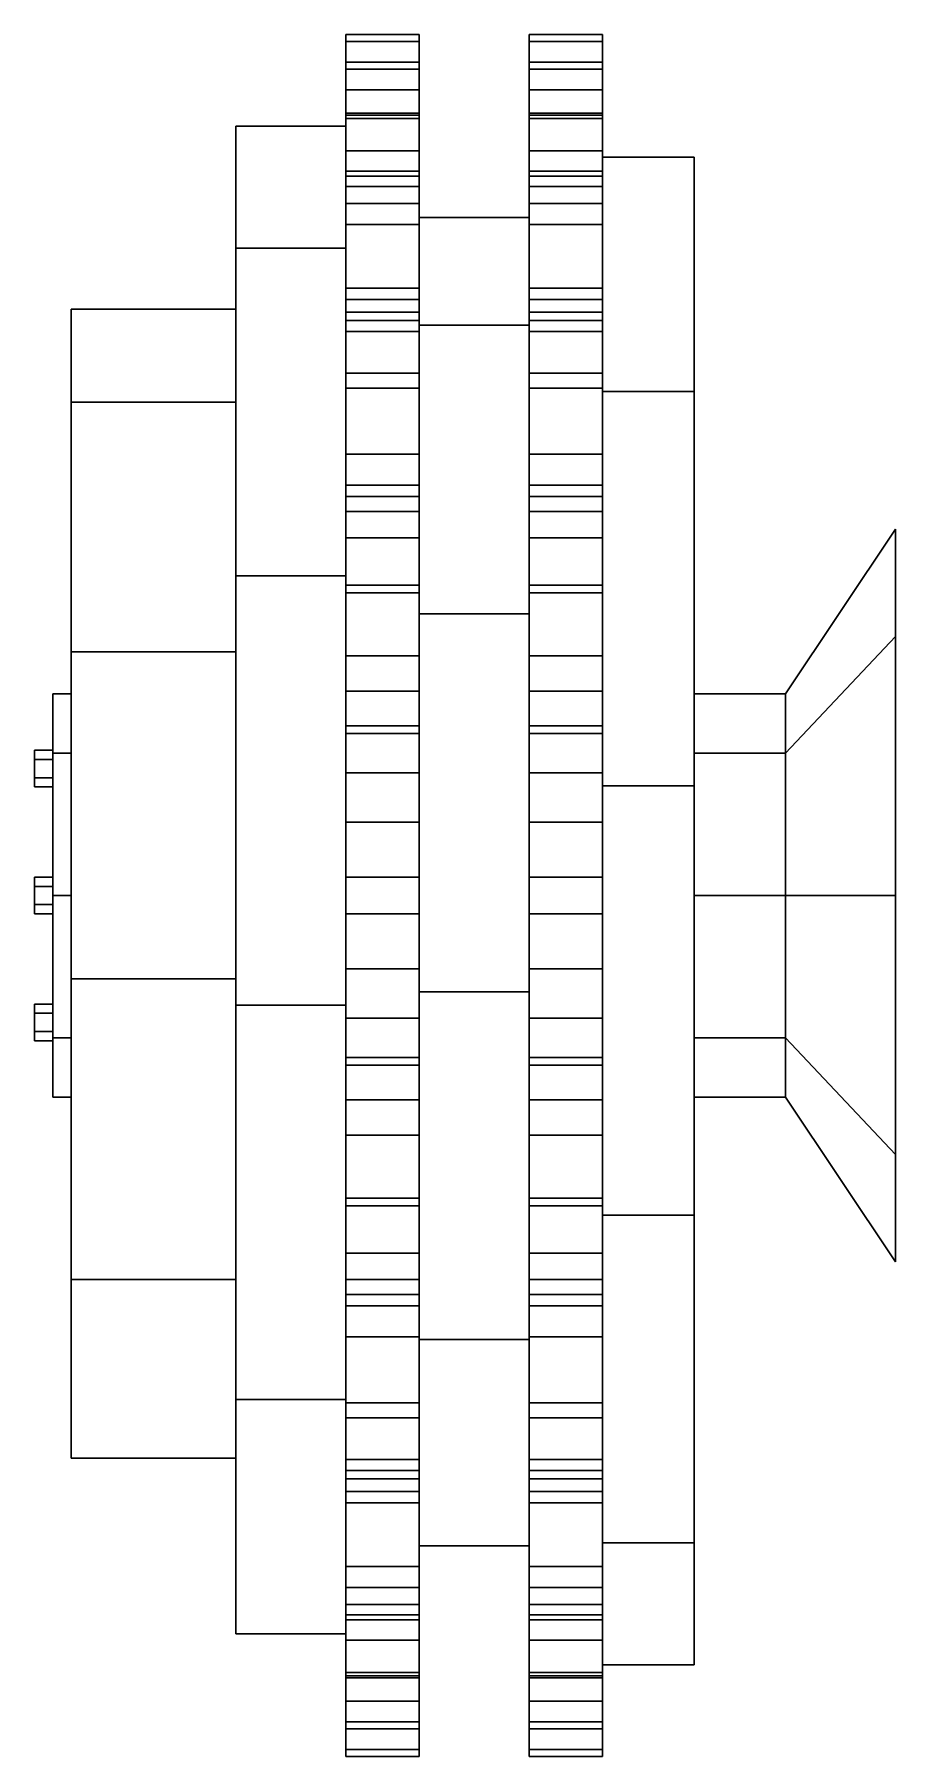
# Model space of a CAD drawing. Extents: x -1.19 to 1.19, y -0.47 to 0.47.
# Drawn here: x -1.19 to -0.72, y -0.47 to 0.47 of the extents above.
import ezdxf

# ---------------------------------------------------------------- set-up
doc = ezdxf.new("R2010")
doc.units = 0
doc.layers.add('WHEELS', color=2, linetype='CONTINUOUS')

msp = doc.modelspace()

# ---------------------------------------------------------------- linework, layer by layer
at = {"layer": 'WHEELS'}
for points in [[(-1.02, 0.47), (-1.02, 0.46617, 0.02661), (-0.98, 0.46617, 0.02661), (-0.98, 0.47)], [(-1.02, 0.47), (-1.02, 0.42), (-1.02, 0.45111, 0.02445), (-1.02, 0.46617, 0.02661)], [(-1.02, 0.46617, -0.02661), (-1.02, 0.47), (-0.98, 0.47), (-0.98, 0.46617, -0.02661)], [(-1.02, 0.45111, -0.02445), (-1.02, 0.42), (-1.02, 0.47), (-1.02, 0.46617, -0.02661)], [(-1.02, 0.46617, 0.02661), (-1.02, 0.45111, 0.02445), (-0.98, 0.45111, 0.02445), (-0.98, 0.46617, 0.02661)], [(-1.02, 0.45111, -0.02445), (-1.02, 0.46617, -0.02661), (-0.98, 0.46617, -0.02661), (-0.98, 0.45111, -0.02445)], [(-0.98, 0.47), (-0.98, 0.46617, 0.02661), (-0.98, 0.45111, 0.02445), (-0.98, 0.37)], [(-0.98, 0.46617, -0.02661), (-0.98, 0.47), (-0.98, 0.37), (-0.98, 0.45111, -0.02445)], [(-0.92, 0.46617, 0.02661), (-0.92, 0.47), (-0.92, 0.47), (-0.92, 0.46617, -0.02661)], [(-0.88, 0.47), (-0.88, 0.46617, -0.02661), (-0.92, 0.46617, -0.02661), (-0.92, 0.47)], [(-0.88, 0.46617, 0.02661), (-0.88, 0.47), (-0.92, 0.47), (-0.92, 0.46617, 0.02661)], [(-0.88, 0.46617, -0.02661), (-0.88, 0.45111, -0.02445), (-0.92, 0.45111, -0.02445), (-0.92, 0.46617, -0.02661)], [(-0.88, 0.45111, 0.02445), (-0.88, 0.46617, 0.02661), (-0.92, 0.46617, 0.02661), (-0.92, 0.45111, 0.02445)], [(-0.92, 0.46617, 0.02661), (-0.92, 0.46617, -0.02661), (-0.92, 0.45111, -0.02445), (-0.92, 0.45111, 0.02445)], [(-0.88, 0.47), (-0.88, 0.46617, 0.02661), (-0.88, 0.46617, -0.02661), (-0.88, 0.47)], [(-0.88, 0.46617, 0.02661), (-0.88, 0.45111, 0.02445), (-0.88, 0.45111, -0.02445), (-0.88, 0.46617, -0.02661)], [(-1.02, 0.45479, 0.1058), (-1.02, 0.45096, 0.13241), (-0.98, 0.45096, 0.13241), (-0.98, 0.45479, 0.1058)], [(-1.02, 0.43973, 0.10363), (-1.02, 0.45479, 0.1058), (-0.98, 0.45479, 0.1058), (-0.98, 0.43973, 0.10363)], [(-1.02, 0.45096, 0.13241), (-1.02, 0.45479, 0.1058), (-1.02, 0.43979, 0.15687), (-1.02, 0.45096, 0.13241)], [(-1.02, 0.45479, 0.1058), (-1.02, 0.43973, 0.10363), (-1.02, 0.42595, 0.15055), (-1.02, 0.43979, 0.15687)], [(-1.02, 0.45096, -0.13241), (-1.02, 0.45479, -0.1058), (-0.98, 0.45479, -0.1058), (-0.98, 0.45096, -0.13241)], [(-1.02, 0.45479, -0.1058), (-1.02, 0.43973, -0.10363), (-0.98, 0.43973, -0.10363), (-0.98, 0.45479, -0.1058)], [(-1.02, 0.45096, -0.13241), (-1.02, 0.43979, -0.15687), (-1.02, 0.45479, -0.1058), (-1.02, 0.45096, -0.13241)], [(-1.02, 0.43979, -0.15687), (-1.02, 0.42595, -0.15055), (-1.02, 0.43973, -0.10363), (-1.02, 0.45479, -0.1058)], [(-0.98, 0.45479, 0.1058), (-0.98, 0.45096, 0.13241), (-0.98, 0.45096, 0.13241), (-0.98, 0.43979, 0.15687)], [(-0.98, 0.45479, 0.1058), (-0.98, 0.43979, 0.15687), (-0.98, 0.42595, 0.15055), (-0.98, 0.43973, 0.10363)], [(-0.98, 0.43979, -0.15687), (-0.98, 0.45096, -0.13241), (-0.98, 0.45096, -0.13241), (-0.98, 0.45479, -0.1058)], [(-0.98, 0.43979, -0.15687), (-0.98, 0.45479, -0.1058), (-0.98, 0.43973, -0.10363), (-0.98, 0.42595, -0.15055)], [(-0.88, 0.43973, -0.10363), (-0.88, 0.45479, -0.1058), (-0.92, 0.45479, -0.1058), (-0.92, 0.43973, -0.10363)], [(-0.88, 0.45479, 0.1058), (-0.88, 0.43973, 0.10363), (-0.92, 0.43973, 0.10363), (-0.92, 0.45479, 0.1058)], [(-0.92, 0.45479, -0.1058), (-0.92, 0.45096, -0.13241), (-0.92, 0.35501, -0.10424), (-0.92, 0.43973, -0.10363)], [(-0.92, 0.45096, 0.13241), (-0.92, 0.45479, 0.1058), (-0.92, 0.43973, 0.10363), (-0.92, 0.35501, 0.10424)], [(-0.88, 0.45479, -0.1058), (-0.88, 0.45096, -0.13241), (-0.92, 0.45096, -0.13241), (-0.92, 0.45479, -0.1058)], [(-0.88, 0.45096, 0.13241), (-0.88, 0.45479, 0.1058), (-0.92, 0.45479, 0.1058), (-0.92, 0.45096, 0.13241)], [(-0.88, 0.45096, 0.13241), (-0.88, 0.40299, 0.11833), (-0.88, 0.43973, 0.10363), (-0.88, 0.45479, 0.1058)], [(-0.88, 0.43973, -0.10363), (-0.88, 0.40299, -0.11833), (-0.88, 0.45096, -0.13241), (-0.88, 0.45479, -0.1058)], [(-1.02, 0.45111, 0.02445), (-1.02, 0.42705, 0.0513), (-0.98, 0.42705, 0.0513), (-0.98, 0.45111, 0.02445)], [(-1.02, 0.42), (-1.02, 0.42), (-1.02, 0.42705, 0.0513), (-1.02, 0.45111, 0.02445)], [(-1.02, 0.42705, -0.0513), (-1.02, 0.45111, -0.02445), (-0.98, 0.45111, -0.02445), (-0.98, 0.42705, -0.0513)], [(-1.02, 0.42), (-1.02, 0.42), (-1.02, 0.45111, -0.02445), (-1.02, 0.42705, -0.0513)], [(-1.02, 0.45096, 0.13241), (-1.02, 0.43979, 0.15687), (-0.98, 0.43979, 0.15687), (-0.98, 0.45096, 0.13241)], [(-1.02, 0.43979, -0.15687), (-1.02, 0.45096, -0.13241), (-0.98, 0.45096, -0.13241), (-0.98, 0.43979, -0.15687)], [(-0.98, 0.45111, 0.02445), (-0.98, 0.45111, 0.02445), (-0.98, 0.42705, 0.0513), (-0.98, 0.37)], [(-0.98, 0.42705, -0.0513), (-0.98, 0.45111, -0.02445), (-0.98, 0.37)], [(-0.88, 0.45111, -0.02445), (-0.88, 0.42705, -0.0513), (-0.92, 0.42705, -0.0513), (-0.92, 0.45111, -0.02445)], [(-0.88, 0.42705, 0.0513), (-0.88, 0.45111, 0.02445), (-0.92, 0.45111, 0.02445), (-0.92, 0.42705, 0.0513)], [(-0.92, 0.45111, 0.02445), (-0.92, 0.45111, -0.02445), (-0.92, 0.42705, -0.0513), (-0.92, 0.42705, 0.0513)], [(-0.92, 0.43979, 0.15687), (-0.92, 0.45096, 0.13241), (-0.92, 0.35501, 0.10424), (-0.92, 0.42595, 0.15055)], [(-0.88, 0.43979, 0.15687), (-0.88, 0.45096, 0.13241), (-0.92, 0.45096, 0.13241), (-0.92, 0.43979, 0.15687)], [(-0.92, 0.45096, -0.13241), (-0.92, 0.43979, -0.15687), (-0.92, 0.42595, -0.15055), (-0.92, 0.35501, -0.10424)], [(-0.88, 0.45096, -0.13241), (-0.88, 0.43979, -0.15687), (-0.92, 0.43979, -0.15687), (-0.92, 0.45096, -0.13241)], [(-0.88, 0.45111, 0.02445), (-0.88, 0.42705, 0.0513), (-0.88, 0.42705, -0.0513), (-0.88, 0.45111, -0.02445)], [(-0.88, 0.42595, 0.15055), (-0.88, 0.40299, 0.11833), (-0.88, 0.45096, 0.13241), (-0.88, 0.43979, 0.15687)], [(-0.88, 0.45096, -0.13241), (-0.88, 0.40299, -0.11833), (-0.88, 0.42595, -0.15055), (-0.88, 0.43979, -0.15687)], [(-1.02, 0.43979, 0.15687), (-1.02, 0.42595, 0.15055), (-0.98, 0.42595, 0.15055), (-0.98, 0.43979, 0.15687)], [(-1.02, 0.42595, -0.15055), (-1.02, 0.43979, -0.15687), (-0.98, 0.43979, -0.15687), (-0.98, 0.42595, -0.15055)], [(-1.02, 0.4242, 0.07109), (-1.02, 0.43973, 0.10363), (-0.98, 0.43973, 0.10363), (-0.98, 0.4242, 0.07109)], [(-1.02, 0.43973, 0.10363), (-1.02, 0.4242, 0.07109), (-1.02, 0.3953, 0.16953), (-1.02, 0.42595, 0.15055)], [(-1.02, 0.43973, -0.10363), (-1.02, 0.4242, -0.07109), (-0.98, 0.4242, -0.07109), (-0.98, 0.43973, -0.10363)], [(-1.02, 0.42595, -0.15055), (-1.02, 0.3953, -0.16953), (-1.02, 0.4242, -0.07109), (-1.02, 0.43973, -0.10363)], [(-0.98, 0.43973, 0.10363), (-0.98, 0.42595, 0.15055), (-0.98, 0.3953, 0.16953), (-0.98, 0.4242, 0.07109)], [(-0.98, 0.42595, -0.15055), (-0.98, 0.43973, -0.10363), (-0.98, 0.4242, -0.07109), (-0.98, 0.3953, -0.16953)], [(-0.88, 0.42595, 0.15055), (-0.88, 0.43979, 0.15687), (-0.92, 0.43979, 0.15687), (-0.92, 0.42595, 0.15055)], [(-0.88, 0.43979, -0.15687), (-0.88, 0.42595, -0.15055), (-0.92, 0.42595, -0.15055), (-0.92, 0.43979, -0.15687)], [(-0.88, 0.4242, -0.07109), (-0.88, 0.43973, -0.10363), (-0.92, 0.43973, -0.10363), (-0.92, 0.4242, -0.07109)], [(-0.88, 0.43973, 0.10363), (-0.88, 0.4242, 0.07109), (-0.92, 0.4242, 0.07109), (-0.92, 0.43973, 0.10363)], [(-0.92, 0.4242, -0.07109), (-0.92, 0.43973, -0.10363), (-0.92, 0.35501, -0.10424)], [(-0.92, 0.43973, 0.10363), (-0.92, 0.43973, 0.10363), (-0.92, 0.4242, 0.07109), (-0.92, 0.35501, 0.10424)], [(-0.88, 0.40299, 0.11833), (-0.88, 0.40299, 0.11833), (-0.88, 0.4242, 0.07109), (-0.88, 0.43973, 0.10363)], [(-0.88, 0.40299, -0.11833), (-0.88, 0.40299, -0.11833), (-0.88, 0.43973, -0.10363), (-0.88, 0.4242, -0.07109)], [(-1.02, 0.42705, 0.0513), (-1.02, 0.4242, 0.07109), (-0.98, 0.4242, 0.07109), (-0.98, 0.42705, 0.0513)], [(-1.02, 0.42), (-1.02, 0.35333, 0.22707), (-1.02, 0.4242, 0.07109), (-1.02, 0.42705, 0.0513)], [(-1.02, 0.4242, -0.07109), (-1.02, 0.42705, -0.0513), (-0.98, 0.42705, -0.0513), (-0.98, 0.4242, -0.07109)], [(-1.02, 0.42), (-1.02, 0.42), (-1.02, 0.42705, -0.0513), (-1.02, 0.4242, -0.07109)], [(-1.02, 0.42595, 0.15055), (-1.02, 0.3953, 0.16953), (-0.98, 0.3953, 0.16953), (-0.98, 0.42595, 0.15055)], [(-1.02, 0.3953, -0.16953), (-1.02, 0.42595, -0.15055), (-0.98, 0.42595, -0.15055), (-0.98, 0.3953, -0.16953)], [(-1.02, 0.4242, 0.07109), (-1.02, 0.35333, 0.22707), (-1.02, 0.35333, 0.22707), (-1.02, 0.3953, 0.16953)], [(-1.02, 0.3953, -0.16953), (-1.02, 0.42), (-1.02, 0.42), (-1.02, 0.4242, -0.07109)], [(-0.98, 0.42705, 0.0513), (-0.98, 0.4242, 0.07109), (-0.98, 0.31126, 0.20004), (-0.98, 0.37)], [(-0.98, 0.4242, -0.07109), (-0.98, 0.42705, -0.0513), (-0.98, 0.37)], [(-0.98, 0.4242, 0.07109), (-0.98, 0.3953, 0.16953), (-0.98, 0.31126, 0.20004)], [(-0.98, 0.3953, -0.16953), (-0.98, 0.4242, -0.07109), (-0.98, 0.37)], [(-0.88, 0.42705, -0.0513), (-0.88, 0.4242, -0.07109), (-0.92, 0.4242, -0.07109), (-0.92, 0.42705, -0.0513)], [(-0.88, 0.4242, 0.07109), (-0.88, 0.42705, 0.0513), (-0.92, 0.42705, 0.0513), (-0.92, 0.4242, 0.07109)], [(-0.92, 0.42705, -0.0513), (-0.92, 0.4242, -0.07109), (-0.92, 0.35501, -0.10424)], [(-0.92, 0.42705, 0.0513), (-0.92, 0.42705, -0.0513), (-0.92, 0.35501, -0.10424)], [(-0.92, 0.4242, 0.07109), (-0.92, 0.42705, 0.0513), (-0.92, 0.35501, -0.10424), (-0.92, 0.35501, 0.10424)], [(-0.88, 0.3953, 0.16953), (-0.88, 0.42595, 0.15055), (-0.92, 0.42595, 0.15055), (-0.92, 0.3953, 0.16953)], [(-0.92, 0.3953, 0.16953), (-0.92, 0.42595, 0.15055), (-0.92, 0.35501, 0.10424)], [(-0.88, 0.42595, -0.15055), (-0.88, 0.3953, -0.16953), (-0.92, 0.3953, -0.16953), (-0.92, 0.42595, -0.15055)], [(-0.92, 0.42595, -0.15055), (-0.92, 0.42595, -0.15055), (-0.92, 0.3953, -0.16953), (-0.92, 0.35501, -0.10424)], [(-0.88, 0.40299, 0.11833), (-0.88, 0.40299, -0.11833), (-0.88, 0.42705, 0.0513), (-0.88, 0.4242, 0.07109)], [(-0.88, 0.40299, -0.11833), (-0.88, 0.40299, -0.11833), (-0.88, 0.4242, -0.07109), (-0.88, 0.42705, -0.0513)], [(-0.88, 0.42705, 0.0513), (-0.88, 0.40299, -0.11833), (-0.88, 0.40299, -0.11833), (-0.88, 0.42705, -0.0513)], [(-0.88, 0.40299, 0.11833), (-0.88, 0.40299, 0.11833), (-0.88, 0.42595, 0.15055), (-0.88, 0.3953, 0.16953)], [(-0.88, 0.40299, -0.11833), (-0.88, 0.40299, -0.11833), (-0.88, 0.3953, -0.16953), (-0.88, 0.42595, -0.15055)], [(-1.08, 0.2692, -0.17301), (-1.08, 0.32), (-1.08, 0.42), (-1.08, 0.35333, -0.22707)], [(-1.08, 0.35333, -0.22707), (-1.08, 0.42), (-1.02, 0.42), (-1.02, 0.35333, -0.22707)], [(-1.08, 0.32), (-1.08, 0.2692, 0.17301), (-1.08, 0.35333, 0.22707), (-1.08, 0.42)], [(-1.08, 0.42), (-1.08, 0.35333, 0.22707), (-1.02, 0.35333, 0.22707), (-1.02, 0.42)], [(-1.02, 0.35333, -0.22707), (-1.02, 0.42), (-1.02, 0.3953, -0.16953), (-1.02, 0.38699, -0.18772)], [(-1.02, 0.39539, -0.2541), (-1.02, 0.40656, -0.22964), (-0.98, 0.40656, -0.22964), (-0.98, 0.39539, -0.2541)], [(-1.02, 0.40656, -0.22964), (-1.02, 0.39272, -0.22332), (-0.98, 0.39272, -0.22332), (-0.98, 0.40656, -0.22964)], [(-1.02, 0.39539, -0.2541), (-1.02, 0.35333, -0.22707), (-1.02, 0.39272, -0.22332), (-1.02, 0.40656, -0.22964)], [(-1.02, 0.40656, 0.22964), (-1.02, 0.39539, 0.2541), (-0.98, 0.39539, 0.2541), (-0.98, 0.40656, 0.22964)], [(-1.02, 0.39272, 0.22332), (-1.02, 0.40656, 0.22964), (-0.98, 0.40656, 0.22964), (-0.98, 0.39272, 0.22332)], [(-1.02, 0.39272, 0.22332), (-1.02, 0.35333, 0.22707), (-1.02, 0.39539, 0.2541), (-1.02, 0.40656, 0.22964)], [(-0.98, 0.39539, -0.2541), (-0.98, 0.40656, -0.22964), (-0.98, 0.39272, -0.22332), (-0.98, 0.31126, -0.20004)], [(-0.98, 0.40656, 0.22964), (-0.98, 0.39539, 0.2541), (-0.98, 0.31126, 0.20004), (-0.98, 0.39272, 0.22332)], [(-0.88, 0.39272, -0.22332), (-0.88, 0.40656, -0.22964), (-0.92, 0.40656, -0.22964), (-0.92, 0.39272, -0.22332)], [(-0.92, 0.40656, -0.22964), (-0.92, 0.37778, -0.27442), (-0.92, 0.36628, -0.26446), (-0.92, 0.39272, -0.22332)], [(-0.92, 0.40656, -0.22964), (-0.92, 0.39539, -0.2541), (-0.92, 0.39539, -0.2541), (-0.92, 0.37778, -0.27442)], [(-0.88, 0.40656, -0.22964), (-0.88, 0.39539, -0.2541), (-0.92, 0.39539, -0.2541), (-0.92, 0.40656, -0.22964)], [(-0.88, 0.40656, 0.22964), (-0.88, 0.39272, 0.22332), (-0.92, 0.39272, 0.22332), (-0.92, 0.40656, 0.22964)], [(-0.92, 0.37778, 0.27442), (-0.92, 0.40656, 0.22964), (-0.92, 0.39272, 0.22332), (-0.92, 0.36628, 0.26446)], [(-0.92, 0.37778, 0.27442), (-0.92, 0.39539, 0.2541), (-0.92, 0.39539, 0.2541), (-0.92, 0.40656, 0.22964)], [(-0.88, 0.39539, 0.2541), (-0.88, 0.40656, 0.22964), (-0.92, 0.40656, 0.22964), (-0.92, 0.39539, 0.2541)], [(-0.88, 0.40656, -0.22964), (-0.88, 0.39272, -0.22332), (-0.88, 0.36628, -0.26446), (-0.88, 0.37778, -0.27442)], [(-0.88, 0.39539, -0.2541), (-0.88, 0.40656, -0.22964), (-0.88, 0.37778, -0.27442), (-0.88, 0.39539, -0.2541)], [(-0.88, 0.37778, 0.27442), (-0.88, 0.36628, 0.26446), (-0.88, 0.39272, 0.22332), (-0.88, 0.40656, 0.22964)], [(-0.88, 0.39539, 0.2541), (-0.88, 0.37778, 0.27442), (-0.88, 0.40656, 0.22964), (-0.88, 0.39539, 0.2541)], [(-1.02, 0.37778, -0.27442), (-1.02, 0.39539, -0.2541), (-0.98, 0.39539, -0.2541), (-0.98, 0.37778, -0.27442)], [(-1.02, 0.36628, -0.26446), (-1.02, 0.35333, -0.22707), (-1.02, 0.39539, -0.2541), (-1.02, 0.37778, -0.27442)], [(-1.02, 0.39539, 0.2541), (-1.02, 0.37778, 0.27442), (-0.98, 0.37778, 0.27442), (-0.98, 0.39539, 0.2541)], [(-1.02, 0.39539, 0.2541), (-1.02, 0.35333, 0.22707), (-1.02, 0.36628, 0.26446), (-1.02, 0.37778, 0.27442)], [(-1.02, 0.3953, 0.16953), (-1.02, 0.38699, 0.18772), (-0.98, 0.38699, 0.18772), (-0.98, 0.3953, 0.16953)], [(-1.02, 0.35333, 0.22707), (-1.02, 0.35333, 0.22707), (-1.02, 0.38699, 0.18772), (-1.02, 0.3953, 0.16953)], [(-1.02, 0.38699, -0.18772), (-1.02, 0.3953, -0.16953), (-0.98, 0.3953, -0.16953), (-0.98, 0.38699, -0.18772)], [(-0.98, 0.37778, -0.27442), (-0.98, 0.39539, -0.2541), (-0.98, 0.31126, -0.20004), (-0.98, 0.36628, -0.26446)], [(-0.98, 0.39539, 0.2541), (-0.98, 0.37778, 0.27442), (-0.98, 0.36628, 0.26446), (-0.98, 0.31126, 0.20004)], [(-0.98, 0.3953, 0.16953), (-0.98, 0.38699, 0.18772), (-0.98, 0.31126, 0.20004)], [(-0.98, 0.38699, -0.18772), (-0.98, 0.3953, -0.16953), (-0.98, 0.37), (-0.98, 0.31126, -0.20004)], [(-0.88, 0.39539, -0.2541), (-0.88, 0.37778, -0.27442), (-0.92, 0.37778, -0.27442), (-0.92, 0.39539, -0.2541)], [(-0.88, 0.37778, 0.27442), (-0.88, 0.39539, 0.2541), (-0.92, 0.39539, 0.2541), (-0.92, 0.37778, 0.27442)], [(-0.92, 0.3953, -0.16953), (-0.92, 0.38699, -0.18772), (-0.92, 0.2423, -0.27963), (-0.92, 0.35501, -0.10424)], [(-0.88, 0.38699, 0.18772), (-0.88, 0.3953, 0.16953), (-0.92, 0.3953, 0.16953), (-0.92, 0.38699, 0.18772)], [(-0.92, 0.38699, 0.18772), (-0.92, 0.3953, 0.16953), (-0.92, 0.35501, 0.10424)], [(-0.88, 0.3953, -0.16953), (-0.88, 0.38699, -0.18772), (-0.92, 0.38699, -0.18772), (-0.92, 0.3953, -0.16953)], [(-0.83, 0.40299, -0.11833), (-0.83, 0.27504, -0.31741), (-0.88, 0.27504, -0.31741), (-0.88, 0.40299, -0.11833)], [(-0.88, 0.40299, -0.11833), (-0.88, 0.27504, -0.31741), (-0.88, 0.38699, -0.18772), (-0.88, 0.3953, -0.16953)], [(-0.83, 0.27504, 0.31741), (-0.83, 0.40299, 0.11833), (-0.88, 0.40299, 0.11833), (-0.88, 0.27504, 0.31741)], [(-0.83, 0.40299, 0.11833), (-0.83, 0.40299, -0.11833), (-0.88, 0.40299, -0.11833), (-0.88, 0.40299, 0.11833)], [(-0.88, 0.27504, 0.31741), (-0.88, 0.40299, 0.11833), (-0.88, 0.33152, 0.27403), (-0.88, 0.31842, 0.28915)], [(-0.88, 0.40299, 0.11833), (-0.88, 0.40299, 0.11833), (-0.88, 0.3953, 0.16953), (-0.88, 0.38699, 0.18772)], [(-0.88, 0.33152, 0.27403), (-0.88, 0.40299, 0.11833), (-0.88, 0.40299, 0.11833), (-0.88, 0.38699, 0.18772)], [(-0.83, 0.11), (-0.83, 0.07778, -0.07778), (-0.83, 0.27504, -0.31741), (-0.83, 0.40299, -0.11833)], [(-0.83, 0.11), (-0.83, 0.11), (-0.83, 0.40299, -0.11833), (-0.83, 0.40299, 0.11833)], [(-0.83, 0.07778, 0.07778), (-0.83, 0.11), (-0.83, 0.40299, 0.11833), (-0.83, 0.27504, 0.31741)], [(-1.02, 0.39272, -0.22332), (-1.02, 0.38699, -0.18772), (-0.98, 0.38699, -0.18772), (-0.98, 0.39272, -0.22332)], [(-1.02, 0.35333, -0.22707), (-1.02, 0.35333, -0.22707), (-1.02, 0.38699, -0.18772), (-1.02, 0.39272, -0.22332)], [(-1.02, 0.38699, 0.18772), (-1.02, 0.39272, 0.22332), (-0.98, 0.39272, 0.22332), (-0.98, 0.38699, 0.18772)], [(-1.02, 0.35333, 0.22707), (-1.02, 0.35333, 0.22707), (-1.02, 0.39272, 0.22332), (-1.02, 0.38699, 0.18772)], [(-0.98, 0.39272, -0.22332), (-0.98, 0.39272, -0.22332), (-0.98, 0.38699, -0.18772), (-0.98, 0.31126, -0.20004)], [(-0.98, 0.38699, 0.18772), (-0.98, 0.39272, 0.22332), (-0.98, 0.31126, 0.20004)], [(-0.88, 0.38699, -0.18772), (-0.88, 0.39272, -0.22332), (-0.92, 0.39272, -0.22332), (-0.92, 0.38699, -0.18772)], [(-0.92, 0.39272, -0.22332), (-0.92, 0.36628, -0.26446), (-0.92, 0.33152, -0.27403), (-0.92, 0.38699, -0.18772)], [(-0.88, 0.39272, 0.22332), (-0.88, 0.38699, 0.18772), (-0.92, 0.38699, 0.18772), (-0.92, 0.39272, 0.22332)], [(-0.92, 0.36628, 0.26446), (-0.92, 0.39272, 0.22332), (-0.92, 0.38699, 0.18772), (-0.92, 0.33152, 0.27403)], [(-0.92, 0.38699, -0.18772), (-0.92, 0.33152, -0.27403), (-0.92, 0.2423, -0.27963)], [(-0.92, 0.33152, 0.27403), (-0.92, 0.38699, 0.18772), (-0.92, 0.35501, 0.10424)], [(-0.88, 0.39272, -0.22332), (-0.88, 0.38699, -0.18772), (-0.88, 0.33152, -0.27403), (-0.88, 0.36628, -0.26446)], [(-0.88, 0.36628, 0.26446), (-0.88, 0.33152, 0.27403), (-0.88, 0.38699, 0.18772), (-0.88, 0.39272, 0.22332)], [(-0.88, 0.38699, -0.18772), (-0.88, 0.27504, -0.31741), (-0.88, 0.27504, -0.31741), (-0.88, 0.33152, -0.27403)], [(-1.02, 0.36628, -0.26446), (-1.02, 0.37778, -0.27442), (-0.98, 0.37778, -0.27442), (-0.98, 0.36628, -0.26446)], [(-1.02, 0.37778, 0.27442), (-1.02, 0.36628, 0.26446), (-0.98, 0.36628, 0.26446), (-0.98, 0.37778, 0.27442)], [(-0.88, 0.37778, -0.27442), (-0.88, 0.36628, -0.26446), (-0.92, 0.36628, -0.26446), (-0.92, 0.37778, -0.27442)], [(-0.88, 0.36628, 0.26446), (-0.88, 0.37778, 0.27442), (-0.92, 0.37778, 0.27442), (-0.92, 0.36628, 0.26446)], [(-0.98, 0.37), (-0.98, 0.31126, 0.20004), (-0.92, 0.31126, 0.20004), (-0.92, 0.37)], [(-0.98, 0.31126, -0.20004), (-0.98, 0.37), (-0.92, 0.37), (-0.92, 0.31126, -0.20004)], [(-1.02, 0.33152, -0.27403), (-1.02, 0.36628, -0.26446), (-0.98, 0.36628, -0.26446), (-0.98, 0.33152, -0.27403)], [(-1.02, 0.35333, -0.22707), (-1.02, 0.35333, -0.22707), (-1.02, 0.36628, -0.26446), (-1.02, 0.33152, -0.27403)], [(-1.02, 0.36628, 0.26446), (-1.02, 0.33152, 0.27403), (-0.98, 0.33152, 0.27403), (-0.98, 0.36628, 0.26446)], [(-1.02, 0.35333, 0.22707), (-1.02, 0.35333, 0.22707), (-1.02, 0.33152, 0.27403), (-1.02, 0.36628, 0.26446)], [(-0.98, 0.33152, -0.27403), (-0.98, 0.36628, -0.26446), (-0.98, 0.31126, -0.20004)], [(-0.98, 0.36628, 0.26446), (-0.98, 0.36628, 0.26446), (-0.98, 0.33152, 0.27403), (-0.98, 0.31126, 0.20004)], [(-0.88, 0.36628, -0.26446), (-0.88, 0.33152, -0.27403), (-0.92, 0.33152, -0.27403), (-0.92, 0.36628, -0.26446)], [(-0.88, 0.33152, 0.27403), (-0.88, 0.36628, 0.26446), (-0.92, 0.36628, 0.26446), (-0.92, 0.33152, 0.27403)], [(-1.08, 0.13293, -0.29108), (-1.08, 0.2692, -0.17301), (-1.08, 0.35333, -0.22707), (-1.08, 0.17447, -0.38205)], [(-1.08, 0.17447, -0.38205), (-1.08, 0.35333, -0.22707), (-1.02, 0.35333, -0.22707), (-1.02, 0.17447, -0.38205)], [(-1.08, 0.2692, 0.17301), (-1.08, 0.13293, 0.29108), (-1.08, 0.17447, 0.38205), (-1.08, 0.35333, 0.22707)], [(-1.08, 0.35333, 0.22707), (-1.08, 0.17447, 0.38205), (-1.02, 0.17447, 0.38205), (-1.02, 0.35333, 0.22707)], [(-1.02, 0.24089, -0.35633), (-1.02, 0.35333, -0.22707), (-1.02, 0.35333, -0.22707), (-1.02, 0.31842, -0.28915)], [(-1.02, 0.35333, -0.22707), (-1.02, 0.35333, -0.22707), (-1.02, 0.33152, -0.27403), (-1.02, 0.31842, -0.28915)], [(-1.02, 0.17447, -0.38205), (-1.02, 0.35333, -0.22707), (-1.02, 0.24089, -0.35633), (-1.02, 0.22406, -0.36715)], [(-1.02, 0.35333, 0.22707), (-1.02, 0.17447, 0.38205), (-1.02, 0.31842, 0.28915), (-1.02, 0.33152, 0.27403)], [(-0.92, 0.31842, 0.28915), (-0.92, 0.33152, 0.27403), (-0.92, 0.35501, 0.10424), (-0.92, 0.2423, 0.27963)], [(-1.02, 0.31842, -0.28915), (-1.02, 0.33152, -0.27403), (-0.98, 0.33152, -0.27403), (-0.98, 0.31842, -0.28915)], [(-1.02, 0.33152, 0.27403), (-1.02, 0.31842, 0.28915), (-0.98, 0.31842, 0.28915), (-0.98, 0.33152, 0.27403)], [(-0.98, 0.31842, -0.28915), (-0.98, 0.33152, -0.27403), (-0.98, 0.31126, -0.20004)], [(-0.98, 0.33152, 0.27403), (-0.98, 0.31842, 0.28915), (-0.98, 0.1537, 0.33656), (-0.98, 0.31126, 0.20004)], [(-0.88, 0.33152, -0.27403), (-0.88, 0.31842, -0.28915), (-0.92, 0.31842, -0.28915), (-0.92, 0.33152, -0.27403)], [(-0.92, 0.33152, -0.27403), (-0.92, 0.31842, -0.28915), (-0.92, 0.2423, -0.27963)], [(-0.88, 0.31842, 0.28915), (-0.88, 0.33152, 0.27403), (-0.92, 0.33152, 0.27403), (-0.92, 0.31842, 0.28915)], [(-0.88, 0.27504, -0.31741), (-0.88, 0.27504, -0.31741), (-0.88, 0.31842, -0.28915), (-0.88, 0.33152, -0.27403)], [(-1.17, 0.32), (-1.17, 0.2692, 0.17301), (-1.08, 0.2692, 0.17301), (-1.08, 0.32)], [(-1.17, 0.2692, -0.17301), (-1.17, 0.32), (-1.08, 0.32), (-1.08, 0.2692, -0.17301)], [(-1.17, 0.07778, -0.07778), (-1.17, 0.11), (-1.17, 0.32), (-1.17, 0.2692, -0.17301)], [(-1.17, 0.11), (-1.17, 0.07778, 0.07778), (-1.17, 0.2692, 0.17301), (-1.17, 0.32)], [(-1.02, 0.30778, -0.3552), (-1.02, 0.32539, -0.33488), (-0.98, 0.32539, -0.33488), (-0.98, 0.30778, -0.3552)], [(-1.02, 0.32539, -0.33488), (-1.02, 0.31389, -0.32492), (-0.98, 0.31389, -0.32492), (-0.98, 0.32539, -0.33488)], [(-1.02, 0.30778, -0.3552), (-1.02, 0.28516, -0.36974), (-1.02, 0.32539, -0.33488), (-1.02, 0.30778, -0.3552)], [(-1.02, 0.28516, -0.36974), (-1.02, 0.27694, -0.35694), (-1.02, 0.31389, -0.32492), (-1.02, 0.32539, -0.33488)], [(-1.02, 0.32539, 0.33488), (-1.02, 0.30778, 0.3552), (-0.98, 0.30778, 0.3552), (-0.98, 0.32539, 0.33488)], [(-1.02, 0.31389, 0.32492), (-1.02, 0.32539, 0.33488), (-0.98, 0.32539, 0.33488), (-0.98, 0.31389, 0.32492)], [(-1.02, 0.30778, 0.3552), (-1.02, 0.32539, 0.33488), (-1.02, 0.28516, 0.36974), (-1.02, 0.30778, 0.3552)], [(-1.02, 0.32539, 0.33488), (-1.02, 0.31389, 0.32492), (-1.02, 0.27694, 0.35694), (-1.02, 0.28516, 0.36974)], [(-0.98, 0.28516, -0.36974), (-0.98, 0.30778, -0.3552), (-0.98, 0.30778, -0.3552), (-0.98, 0.32539, -0.33488)], [(-0.98, 0.28516, -0.36974), (-0.98, 0.32539, -0.33488), (-0.98, 0.31389, -0.32492), (-0.98, 0.27694, -0.35694)], [(-0.98, 0.32539, 0.33488), (-0.98, 0.30778, 0.3552), (-0.98, 0.30778, 0.3552), (-0.98, 0.28516, 0.36974)], [(-0.98, 0.32539, 0.33488), (-0.98, 0.28516, 0.36974), (-0.98, 0.27694, 0.35694), (-0.98, 0.31389, 0.32492)], [(-0.88, 0.31389, -0.32492), (-0.88, 0.32539, -0.33488), (-0.92, 0.32539, -0.33488), (-0.92, 0.31389, -0.32492)], [(-0.92, 0.32539, -0.33488), (-0.92, 0.30778, -0.3552), (-0.92, 0.2423, -0.27963), (-0.92, 0.31389, -0.32492)], [(-0.88, 0.32539, -0.33488), (-0.88, 0.30778, -0.3552), (-0.92, 0.30778, -0.3552), (-0.92, 0.32539, -0.33488)], [(-0.88, 0.32539, 0.33488), (-0.88, 0.31389, 0.32492), (-0.92, 0.31389, 0.32492), (-0.92, 0.32539, 0.33488)], [(-0.92, 0.30778, 0.3552), (-0.92, 0.32539, 0.33488), (-0.92, 0.31389, 0.32492), (-0.92, 0.2423, 0.27963)], [(-0.88, 0.30778, 0.3552), (-0.88, 0.32539, 0.33488), (-0.92, 0.32539, 0.33488), (-0.92, 0.30778, 0.3552)], [(-0.88, 0.31389, -0.32492), (-0.88, 0.27504, -0.31741), (-0.88, 0.30778, -0.3552), (-0.88, 0.32539, -0.33488)], [(-0.88, 0.30778, 0.3552), (-0.88, 0.27504, 0.31741), (-0.88, 0.31389, 0.32492), (-0.88, 0.32539, 0.33488)], [(-1.02, 0.31389, -0.32492), (-1.02, 0.31842, -0.28915), (-0.98, 0.31842, -0.28915), (-0.98, 0.31389, -0.32492)], [(-1.02, 0.27694, -0.35694), (-1.02, 0.24089, -0.35633), (-1.02, 0.31842, -0.28915), (-1.02, 0.31389, -0.32492)], [(-1.02, 0.31842, 0.28915), (-1.02, 0.31389, 0.32492), (-0.98, 0.31389, 0.32492), (-0.98, 0.31842, 0.28915)], [(-1.02, 0.31389, 0.32492), (-1.02, 0.31842, 0.28915), (-1.02, 0.24089, 0.35633), (-1.02, 0.27694, 0.35694)], [(-1.02, 0.31842, 0.28915), (-1.02, 0.17447, 0.38205), (-1.02, 0.17447, 0.38205), (-1.02, 0.24089, 0.35633)], [(-0.98, 0.24089, -0.35633), (-0.98, 0.31842, -0.28915), (-0.98, 0.31126, -0.20004)], [(-0.98, 0.27694, -0.35694), (-0.98, 0.31389, -0.32492), (-0.98, 0.31842, -0.28915), (-0.98, 0.24089, -0.35633)], [(-0.98, 0.31389, 0.32492), (-0.98, 0.27694, 0.35694), (-0.98, 0.24089, 0.35633), (-0.98, 0.31842, 0.28915)], [(-0.98, 0.31842, 0.28915), (-0.98, 0.24089, 0.35633), (-0.98, 0.1537, 0.33656)], [(-0.98, 0.1537, -0.33656), (-0.98, 0.31126, -0.20004), (-0.92, 0.31126, -0.20004), (-0.92, 0.1537, -0.33656)], [(-0.98, 0.22406, -0.36715), (-0.98, 0.24089, -0.35633), (-0.98, 0.31126, -0.20004), (-0.98, 0.1537, -0.33656)], [(-0.98, 0.31126, 0.20004), (-0.98, 0.1537, 0.33656), (-0.92, 0.1537, 0.33656), (-0.92, 0.31126, 0.20004)], [(-0.88, 0.31842, -0.28915), (-0.88, 0.31389, -0.32492), (-0.92, 0.31389, -0.32492), (-0.92, 0.31842, -0.28915)], [(-0.92, 0.31842, -0.28915), (-0.92, 0.31389, -0.32492), (-0.92, 0.2423, -0.27963)], [(-0.88, 0.31389, 0.32492), (-0.88, 0.31842, 0.28915), (-0.92, 0.31842, 0.28915), (-0.92, 0.31389, 0.32492)], [(-0.92, 0.31389, 0.32492), (-0.92, 0.31389, 0.32492), (-0.92, 0.31842, 0.28915), (-0.92, 0.2423, 0.27963)], [(-0.88, 0.27504, -0.31741), (-0.88, 0.27504, -0.31741), (-0.88, 0.31389, -0.32492), (-0.88, 0.31842, -0.28915)], [(-0.88, 0.27504, 0.31741), (-0.88, 0.27504, 0.31741), (-0.88, 0.31842, 0.28915), (-0.88, 0.31389, 0.32492)], [(-1.02, 0.28516, -0.36974), (-1.02, 0.30778, -0.3552), (-0.98, 0.30778, -0.3552), (-0.98, 0.28516, -0.36974)], [(-1.02, 0.30778, 0.3552), (-1.02, 0.28516, 0.36974), (-0.98, 0.28516, 0.36974), (-0.98, 0.30778, 0.3552)], [(-0.92, 0.30778, -0.3552), (-0.92, 0.28516, -0.36974), (-0.92, 0.27694, -0.35694), (-0.92, 0.2423, -0.27963)], [(-0.88, 0.30778, -0.3552), (-0.88, 0.28516, -0.36974), (-0.92, 0.28516, -0.36974), (-0.92, 0.30778, -0.3552)], [(-0.92, 0.28516, 0.36974), (-0.92, 0.30778, 0.3552), (-0.92, 0.2423, 0.27963), (-0.92, 0.27694, 0.35694)], [(-0.88, 0.28516, 0.36974), (-0.88, 0.30778, 0.3552), (-0.92, 0.30778, 0.3552), (-0.92, 0.28516, 0.36974)], [(-0.88, 0.30778, -0.3552), (-0.88, 0.27504, -0.31741), (-0.88, 0.27694, -0.35694), (-0.88, 0.28516, -0.36974)], [(-0.88, 0.27694, 0.35694), (-0.88, 0.27504, 0.31741), (-0.88, 0.30778, 0.3552), (-0.88, 0.28516, 0.36974)], [(-1.02, 0.27694, -0.35694), (-1.02, 0.28516, -0.36974), (-0.98, 0.28516, -0.36974), (-0.98, 0.27694, -0.35694)], [(-1.02, 0.28516, 0.36974), (-1.02, 0.27694, 0.35694), (-0.98, 0.27694, 0.35694), (-0.98, 0.28516, 0.36974)], [(-0.88, 0.28516, -0.36974), (-0.88, 0.27694, -0.35694), (-0.92, 0.27694, -0.35694), (-0.92, 0.28516, -0.36974)], [(-0.88, 0.27694, 0.35694), (-0.88, 0.28516, 0.36974), (-0.92, 0.28516, 0.36974), (-0.92, 0.27694, 0.35694)], [(-1.02, 0.24089, -0.35633), (-1.02, 0.27694, -0.35694), (-0.98, 0.27694, -0.35694), (-0.98, 0.24089, -0.35633)], [(-1.02, 0.27694, 0.35694), (-1.02, 0.24089, 0.35633), (-0.98, 0.24089, 0.35633), (-0.98, 0.27694, 0.35694)], [(-0.88, 0.27694, -0.35694), (-0.88, 0.24089, -0.35633), (-0.92, 0.24089, -0.35633), (-0.92, 0.27694, -0.35694)], [(-0.92, 0.27694, -0.35694), (-0.92, 0.27694, -0.35694), (-0.92, 0.24089, -0.35633), (-0.92, 0.2423, -0.27963)], [(-0.88, 0.24089, 0.35633), (-0.88, 0.27694, 0.35694), (-0.92, 0.27694, 0.35694), (-0.92, 0.24089, 0.35633)], [(-0.92, 0.24089, 0.35633), (-0.92, 0.27694, 0.35694), (-0.92, 0.2423, 0.27963)], [(-0.88, 0.27504, -0.31741), (-0.88, 0.27504, -0.31741), (-0.88, 0.24089, -0.35633), (-0.88, 0.27694, -0.35694)], [(-0.88, 0.27504, 0.31741), (-0.88, 0.27504, 0.31741), (-0.88, 0.27694, 0.35694), (-0.88, 0.24089, 0.35633)], [(-0.83, 0.27504, -0.31741), (-0.83, 0.05977, -0.41573), (-0.88, 0.05977, -0.41573), (-0.88, 0.27504, -0.31741)], [(-0.88, 0.27504, -0.31741), (-0.88, 0.05977, -0.41573), (-0.88, 0.22406, -0.36715), (-0.88, 0.24089, -0.35633)], [(-0.83, 0.05977, 0.41573), (-0.83, 0.27504, 0.31741), (-0.88, 0.27504, 0.31741), (-0.88, 0.05977, 0.41573)], [(-0.88, 0.05977, 0.41573), (-0.88, 0.27504, 0.31741), (-0.88, 0.13074, 0.40976), (-0.88, 0.11155, 0.4154)], [(-0.88, 0.27504, 0.31741), (-0.88, 0.27504, 0.31741), (-0.88, 0.24089, 0.35633), (-0.88, 0.22406, 0.36715)], [(-0.88, 0.13074, 0.40976), (-0.88, 0.27504, 0.31741), (-0.88, 0.27504, 0.31741), (-0.88, 0.22406, 0.36715)], [(-0.83, 0.07778, -0.07778), (-0.83, 0, -0.11), (-0.83, 0.05977, -0.41573), (-0.83, 0.27504, -0.31741)], [(-0.83, 0, 0.11), (-0.83, 0.07778, 0.07778), (-0.83, 0.27504, 0.31741), (-0.83, 0.05977, 0.41573)], [(-1.17, 0.13293, -0.29108), (-1.17, 0.2692, -0.17301), (-1.08, 0.2692, -0.17301), (-1.08, 0.13293, -0.29108)], [(-1.17, 0, -0.11), (-1.17, 0.07778, -0.07778), (-1.17, 0.2692, -0.17301), (-1.17, 0.13293, -0.29108)], [(-1.17, 0.2692, 0.17301), (-1.17, 0.13293, 0.29108), (-1.08, 0.13293, 0.29108), (-1.08, 0.2692, 0.17301)], [(-1.17, 0.07778, 0.07778), (-1.17, 0.07778, 0.07778), (-1.17, 0.13293, 0.29108), (-1.17, 0.2692, 0.17301)], [(-1.02, 0.22406, -0.36715), (-1.02, 0.24089, -0.35633), (-0.98, 0.24089, -0.35633), (-0.98, 0.22406, -0.36715)], [(-1.02, 0.24089, 0.35633), (-1.02, 0.22406, 0.36715), (-0.98, 0.22406, 0.36715), (-0.98, 0.24089, 0.35633)], [(-1.02, 0.17447, 0.38205), (-1.02, 0.17447, 0.38205), (-1.02, 0.22406, 0.36715), (-1.02, 0.24089, 0.35633)], [(-0.98, 0.24089, 0.35633), (-0.98, 0.22406, 0.36715), (-0.98, 0.1537, 0.33656)], [(-0.92, 0.24089, -0.35633), (-0.92, 0.22406, -0.36715), (-0.92, 0.05266, -0.36623), (-0.92, 0.2423, -0.27963)], [(-0.92, 0.22406, 0.36715), (-0.92, 0.24089, 0.35633), (-0.92, 0.2423, 0.27963)], [(-0.92, 0.13074, 0.40976), (-0.92, 0.22406, 0.36715), (-0.92, 0.2423, 0.27963)], [(-0.92, 0.11155, 0.4154), (-0.92, 0.13074, 0.40976), (-0.92, 0.2423, 0.27963), (-0.92, 0.05266, 0.36623)], [(-0.88, 0.24089, -0.35633), (-0.88, 0.22406, -0.36715), (-0.92, 0.22406, -0.36715), (-0.92, 0.24089, -0.35633)], [(-0.88, 0.22406, 0.36715), (-0.88, 0.24089, 0.35633), (-0.92, 0.24089, 0.35633), (-0.92, 0.22406, 0.36715)], [(-1.02, 0.20964, -0.40019), (-1.02, 0.22406, -0.36715), (-0.98, 0.22406, -0.36715), (-0.98, 0.20964, -0.40019)], [(-1.02, 0.17447, -0.38205), (-1.02, 0.17447, -0.38205), (-1.02, 0.22406, -0.36715), (-1.02, 0.20964, -0.40019)], [(-1.02, 0.22406, 0.36715), (-1.02, 0.20964, 0.40019), (-0.98, 0.20964, 0.40019), (-0.98, 0.22406, 0.36715)], [(-1.02, 0.17447, 0.38205), (-1.02, 0.17447, 0.38205), (-1.02, 0.20964, 0.40019), (-1.02, 0.22406, 0.36715)], [(-1.02, 0.19525, -0.42753), (-1.02, 0.21786, -0.41299), (-0.98, 0.21786, -0.41299), (-0.98, 0.19525, -0.42753)], [(-1.02, 0.21786, -0.41299), (-1.02, 0.20964, -0.40019), (-0.98, 0.20964, -0.40019), (-0.98, 0.21786, -0.41299)], [(-1.02, 0.19525, -0.42753), (-1.02, 0.17447, -0.38205), (-1.02, 0.20964, -0.40019), (-1.02, 0.21786, -0.41299)], [(-1.02, 0.21786, 0.41299), (-1.02, 0.19525, 0.42753), (-0.98, 0.19525, 0.42753), (-0.98, 0.21786, 0.41299)], [(-1.02, 0.20964, 0.40019), (-1.02, 0.21786, 0.41299), (-0.98, 0.21786, 0.41299), (-0.98, 0.20964, 0.40019)], [(-1.02, 0.20964, 0.40019), (-1.02, 0.17447, 0.38205), (-1.02, 0.19525, 0.42753), (-1.02, 0.21786, 0.41299)], [(-0.98, 0.20964, -0.40019), (-0.98, 0.20964, -0.40019), (-0.98, 0.22406, -0.36715), (-0.98, 0.1537, -0.33656)], [(-0.98, 0.22406, 0.36715), (-0.98, 0.20964, 0.40019), (-0.98, 0.1537, 0.33656)], [(-0.98, 0.19525, -0.42753), (-0.98, 0.21786, -0.41299), (-0.98, 0.20964, -0.40019), (-0.98, 0.1537, -0.33656)], [(-0.98, 0.21786, 0.41299), (-0.98, 0.19525, 0.42753), (-0.98, 0.1537, 0.33656), (-0.98, 0.20964, 0.40019)], [(-0.88, 0.22406, -0.36715), (-0.88, 0.20964, -0.40019), (-0.92, 0.20964, -0.40019), (-0.92, 0.22406, -0.36715)], [(-0.92, 0.22406, -0.36715), (-0.92, 0.13074, -0.40976), (-0.92, 0.05266, -0.36623)], [(-0.92, 0.20964, -0.40019), (-0.92, 0.16516, -0.4205), (-0.92, 0.13074, -0.40976), (-0.92, 0.22406, -0.36715)], [(-0.88, 0.20964, 0.40019), (-0.88, 0.22406, 0.36715), (-0.92, 0.22406, 0.36715), (-0.92, 0.20964, 0.40019)], [(-0.92, 0.16516, 0.4205), (-0.92, 0.20964, 0.40019), (-0.92, 0.22406, 0.36715), (-0.92, 0.13074, 0.40976)], [(-0.88, 0.20964, -0.40019), (-0.88, 0.21786, -0.41299), (-0.92, 0.21786, -0.41299), (-0.92, 0.20964, -0.40019)], [(-0.92, 0.21786, -0.41299), (-0.92, 0.16945, -0.4351), (-0.92, 0.16516, -0.4205), (-0.92, 0.20964, -0.40019)], [(-0.92, 0.21786, -0.41299), (-0.92, 0.19525, -0.42753), (-0.92, 0.19525, -0.42753), (-0.92, 0.16945, -0.4351)], [(-0.88, 0.21786, -0.41299), (-0.88, 0.19525, -0.42753), (-0.92, 0.19525, -0.42753), (-0.92, 0.21786, -0.41299)], [(-0.88, 0.21786, 0.41299), (-0.88, 0.20964, 0.40019), (-0.92, 0.20964, 0.40019), (-0.92, 0.21786, 0.41299)], [(-0.92, 0.16945, 0.4351), (-0.92, 0.21786, 0.41299), (-0.92, 0.20964, 0.40019), (-0.92, 0.16516, 0.4205)], [(-0.92, 0.16945, 0.4351), (-0.92, 0.19525, 0.42753), (-0.92, 0.19525, 0.42753), (-0.92, 0.21786, 0.41299)], [(-0.88, 0.19525, 0.42753), (-0.88, 0.21786, 0.41299), (-0.92, 0.21786, 0.41299), (-0.92, 0.19525, 0.42753)], [(-0.88, 0.22406, -0.36715), (-0.88, 0.05977, -0.41573), (-0.88, 0.05977, -0.41573), (-0.88, 0.13074, -0.40976)], [(-0.88, 0.20964, -0.40019), (-0.88, 0.22406, -0.36715), (-0.88, 0.13074, -0.40976), (-0.88, 0.16516, -0.4205)], [(-0.88, 0.16516, 0.4205), (-0.88, 0.13074, 0.40976), (-0.88, 0.22406, 0.36715), (-0.88, 0.20964, 0.40019)], [(-0.88, 0.21786, -0.41299), (-0.88, 0.20964, -0.40019), (-0.88, 0.16516, -0.4205), (-0.88, 0.16945, -0.4351)], [(-0.88, 0.19525, -0.42753), (-0.88, 0.21786, -0.41299), (-0.88, 0.16945, -0.4351), (-0.88, 0.19525, -0.42753)], [(-0.88, 0.16945, 0.4351), (-0.88, 0.16516, 0.4205), (-0.88, 0.20964, 0.40019), (-0.88, 0.21786, 0.41299)], [(-0.88, 0.19525, 0.42753), (-0.88, 0.16945, 0.4351), (-0.88, 0.21786, 0.41299), (-0.88, 0.19525, 0.42753)], [(-0.78, 0.11), (-0.78, 0.07778, 0.07778), (-0.72, 0.14142, 0.14142), (-0.72, 0.2)], [(-0.78, 0.07778, -0.07778), (-0.78, 0.11), (-0.72, 0.2), (-0.72, 0.14142, -0.14142)], [(-1.02, 0.16945, -0.4351), (-1.02, 0.19525, -0.42753), (-0.98, 0.19525, -0.42753), (-0.98, 0.16945, -0.4351)], [(-1.02, 0.16516, -0.4205), (-1.02, 0.17447, -0.38205), (-1.02, 0.19525, -0.42753), (-1.02, 0.16945, -0.4351)], [(-1.02, 0.19525, 0.42753), (-1.02, 0.17447, 0.38205), (-1.02, 0.16516, 0.4205), (-1.02, 0.16945, 0.4351)], [(-1.02, 0.19525, 0.42753), (-1.02, 0.16945, 0.4351), (-0.98, 0.16945, 0.4351), (-0.98, 0.19525, 0.42753)], [(-0.98, 0.16945, -0.4351), (-0.98, 0.19525, -0.42753), (-0.98, 0.1537, -0.33656), (-0.98, 0.16516, -0.4205)], [(-0.98, 0.19525, 0.42753), (-0.98, 0.16945, 0.4351), (-0.98, 0.16516, 0.4205), (-0.98, 0.1537, 0.33656)], [(-0.88, 0.19525, -0.42753), (-0.88, 0.16945, -0.4351), (-0.92, 0.16945, -0.4351), (-0.92, 0.19525, -0.42753)], [(-0.88, 0.16945, 0.4351), (-0.88, 0.19525, 0.42753), (-0.92, 0.19525, 0.42753), (-0.92, 0.16945, 0.4351)], [(-1.08, -0.04554, -0.31674), (-1.08, 0.13293, -0.29108), (-1.08, 0.17447, -0.38205), (-1.08, -0.05977, -0.41573)], [(-1.08, -0.05977, -0.41573), (-1.08, 0.17447, -0.38205), (-1.02, 0.17447, -0.38205), (-1.02, -0.05977, -0.41573)], [(-1.08, 0.17447, 0.38205), (-1.08, -0.05977, 0.41573), (-1.02, -0.05977, 0.41573), (-1.02, 0.17447, 0.38205)], [(-1.08, 0.13293, 0.29108), (-1.08, -0.04554, 0.31674), (-1.08, -0.05977, 0.41573), (-1.08, 0.17447, 0.38205)], [(-1.02, 0.01, -0.43), (-1.02, 0.17447, -0.38205), (-1.02, 0.17447, -0.38205), (-1.02, 0.11155, -0.4154)], [(-1.02, 0.17447, -0.38205), (-1.02, 0.17447, -0.38205), (-1.02, 0.16516, -0.4205), (-1.02, 0.13074, -0.40976)], [(-1.02, 0.17447, -0.38205), (-1.02, 0.17447, -0.38205), (-1.02, 0.13074, -0.40976), (-1.02, 0.11155, -0.4154)], [(-1.02, -0.05977, -0.41573), (-1.02, 0.17447, -0.38205), (-1.02, 0.01, -0.43), (-1.02, -0.01, -0.43)], [(-1.02, 0.17447, 0.38205), (-1.02, 0.17447, 0.38205), (-1.02, 0.13074, 0.40976), (-1.02, 0.16516, 0.4205)], [(-1.02, 0.17447, 0.38205), (-1.02, -0.05977, 0.41573), (-1.02, 0.11155, 0.4154), (-1.02, 0.13074, 0.40976)], [(-1.02, 0.16516, -0.4205), (-1.02, 0.16945, -0.4351), (-0.98, 0.16945, -0.4351), (-0.98, 0.16516, -0.4205)], [(-1.02, 0.16945, 0.4351), (-1.02, 0.16516, 0.4205), (-0.98, 0.16516, 0.4205), (-0.98, 0.16945, 0.4351)], [(-0.88, 0.16945, -0.4351), (-0.88, 0.16516, -0.4205), (-0.92, 0.16516, -0.4205), (-0.92, 0.16945, -0.4351)], [(-0.88, 0.16516, 0.4205), (-0.88, 0.16945, 0.4351), (-0.92, 0.16945, 0.4351), (-0.92, 0.16516, 0.4205)], [(-1.02, 0.13074, -0.40976), (-1.02, 0.16516, -0.4205), (-0.98, 0.16516, -0.4205), (-0.98, 0.13074, -0.40976)], [(-1.02, 0.16516, 0.4205), (-1.02, 0.13074, 0.40976), (-0.98, 0.13074, 0.40976), (-0.98, 0.16516, 0.4205)], [(-0.98, 0.13074, -0.40976), (-0.98, 0.16516, -0.4205), (-0.98, 0.1537, -0.33656)], [(-0.98, 0.16516, 0.4205), (-0.98, 0.16516, 0.4205), (-0.98, 0.13074, 0.40976), (-0.98, 0.1537, 0.33656)], [(-0.88, 0.16516, -0.4205), (-0.88, 0.13074, -0.40976), (-0.92, 0.13074, -0.40976), (-0.92, 0.16516, -0.4205)], [(-0.88, 0.13074, 0.40976), (-0.88, 0.16516, 0.4205), (-0.92, 0.16516, 0.4205), (-0.92, 0.13074, 0.40976)], [(-0.98, -0.05266, -0.36623), (-0.98, 0.1537, -0.33656), (-0.92, 0.1537, -0.33656), (-0.92, -0.05266, -0.36623)], [(-0.98, -0.01, -0.43), (-0.98, 0.01, -0.43), (-0.98, 0.1537, -0.33656), (-0.98, -0.05266, -0.36623)], [(-0.98, 0.01, -0.43), (-0.98, 0.11155, -0.4154), (-0.98, 0.1537, -0.33656)], [(-0.98, 0.11155, -0.4154), (-0.98, 0.13074, -0.40976), (-0.98, 0.1537, -0.33656)], [(-0.98, 0.13074, 0.40976), (-0.98, 0.11155, 0.4154), (-0.98, -0.05266, 0.36623), (-0.98, 0.1537, 0.33656)], [(-0.98, 0.1537, 0.33656), (-0.98, -0.05266, 0.36623), (-0.92, -0.05266, 0.36623), (-0.92, 0.1537, 0.33656)], [(-0.78, 0.07778, 0.07778), (-0.78, 0, 0.11), (-0.72, 0, 0.2), (-0.72, 0.14142, 0.14142)], [(-0.78, 0, -0.11), (-0.78, 0.07778, -0.07778), (-0.72, 0.14142, -0.14142), (-0.72, 0, -0.2)], [(-1.17, 0, -0.11), (-1.17, 0, -0.11), (-1.17, 0.13293, -0.29108), (-1.17, -0.04554, -0.31674)], [(-1.17, -0.04554, -0.31674), (-1.17, 0.13293, -0.29108), (-1.08, 0.13293, -0.29108), (-1.08, -0.04554, -0.31674)], [(-1.17, 0.13293, 0.29108), (-1.17, -0.04554, 0.31674), (-1.08, -0.04554, 0.31674), (-1.08, 0.13293, 0.29108)], [(-1.17, 0.07778, 0.07778), (-1.17, 0, 0.11), (-1.17, -0.04554, 0.31674), (-1.17, 0.13293, 0.29108)], [(-1.02, 0.11155, -0.4154), (-1.02, 0.13074, -0.40976), (-0.98, 0.13074, -0.40976), (-0.98, 0.11155, -0.4154)], [(-1.02, 0.13074, 0.40976), (-1.02, 0.11155, 0.4154), (-0.98, 0.11155, 0.4154), (-0.98, 0.13074, 0.40976)], [(-0.88, 0.13074, -0.40976), (-0.88, 0.11155, -0.4154), (-0.92, 0.11155, -0.4154), (-0.92, 0.13074, -0.40976)], [(-0.92, 0.13074, -0.40976), (-0.92, 0.11155, -0.4154), (-0.92, 0.05266, -0.36623)], [(-0.88, 0.11155, 0.4154), (-0.88, 0.13074, 0.40976), (-0.92, 0.13074, 0.40976), (-0.92, 0.11155, 0.4154)], [(-0.88, 0.05977, -0.41573), (-0.88, 0.05977, -0.41573), (-0.88, 0.11155, -0.4154), (-0.88, 0.13074, -0.40976)], [(-1.17, 0.11), (-1.17, 0.07778, -0.07778), (-1.18, 0.07778, -0.07778), (-1.18, 0.11)], [(-1.17, 0.07778, 0.07778), (-1.17, 0.11), (-1.18, 0.11), (-1.18, 0.07778, 0.07778)], [(-1.18, 0.11), (-1.18, 0.07778, -0.07778), (-1.18, 0.07428, -0.04866), (-1.18, 0.07928, -0.04)], [(-1.18, 0.07428, 0.03134), (-1.18, 0.11), (-1.18, 0.07928, -0.04), (-1.18, 0.07428, -0.03134)], [(-1.18, 0.11), (-1.18, 0.11), (-1.18, 0.07428, 0.03134), (-1.18, 0.07928, 0.04)], [(-1.18, 0.07778, 0.07778), (-1.18, 0.07778, 0.07778), (-1.18, 0.11), (-1.18, 0.07928, 0.04)], [(-1.02, 0.0884, -0.44304), (-1.02, 0.11155, -0.4154), (-0.98, 0.11155, -0.4154), (-0.98, 0.0884, -0.44304)], [(-1.02, 0.04, -0.45), (-1.02, 0.01, -0.43), (-1.02, 0.11155, -0.4154), (-1.02, 0.0884, -0.44304)], [(-1.02, 0.11155, 0.4154), (-1.02, -0.05977, 0.41573), (-1.02, -0.05977, 0.41573), (-1.02, 0.01, 0.43)], [(-1.02, 0.0884, 0.44304), (-1.02, 0.11155, 0.4154), (-1.02, 0.01, 0.43), (-1.02, 0.04, 0.45)], [(-1.02, 0.11155, 0.4154), (-1.02, 0.0884, 0.44304), (-0.98, 0.0884, 0.44304), (-0.98, 0.11155, 0.4154)], [(-0.98, 0.04, -0.45), (-0.98, 0.0884, -0.44304), (-0.98, 0.11155, -0.4154), (-0.98, 0.01, -0.43)], [(-0.98, 0.11155, 0.4154), (-0.98, 0.01, 0.43), (-0.98, -0.05266, 0.36623)], [(-0.98, 0.0884, 0.44304), (-0.98, 0.04, 0.45), (-0.98, 0.01, 0.43), (-0.98, 0.11155, 0.4154)], [(-0.88, 0.11155, -0.4154), (-0.88, 0.0884, -0.44304), (-0.92, 0.0884, -0.44304), (-0.92, 0.11155, -0.4154)], [(-0.92, 0.11155, -0.4154), (-0.92, 0.0884, -0.44304), (-0.92, 0.05266, -0.36623)], [(-0.88, 0.0884, 0.44304), (-0.88, 0.11155, 0.4154), (-0.92, 0.11155, 0.4154), (-0.92, 0.0884, 0.44304)], [(-0.92, 0.0884, 0.44304), (-0.92, 0.0884, 0.44304), (-0.92, 0.11155, 0.4154), (-0.92, 0.05266, 0.36623)], [(-0.88, 0.05977, -0.41573), (-0.88, 0.05977, -0.41573), (-0.88, 0.0884, -0.44304), (-0.88, 0.11155, -0.4154)], [(-0.88, 0.05977, 0.41573), (-0.88, 0.05977, 0.41573), (-0.88, 0.11155, 0.4154), (-0.88, 0.0884, 0.44304)], [(-0.83, 0.07778, -0.07778), (-0.83, 0.11), (-0.78, 0.11), (-0.78, 0.07778, -0.07778)], [(-0.83, 0.11), (-0.83, 0.07778, 0.07778), (-0.78, 0.07778, 0.07778), (-0.78, 0.11)], [(-1.02, 0.06689, -0.46522), (-1.02, 0.09269, -0.45764), (-0.98, 0.09269, -0.45764), (-0.98, 0.06689, -0.46522)], [(-1.02, 0.09269, -0.45764), (-1.02, 0.0884, -0.44304), (-0.98, 0.0884, -0.44304), (-0.98, 0.09269, -0.45764)], [(-1.02, 0.06689, -0.46522), (-1.02, 0.04, -0.46522), (-1.02, 0.09269, -0.45764), (-1.02, 0.06689, -0.46522)], [(-1.02, 0.04, -0.46522), (-1.02, 0.04, -0.45), (-1.02, 0.0884, -0.44304), (-1.02, 0.09269, -0.45764)], [(-1.02, 0.09269, 0.45764), (-1.02, 0.0884, 0.44304), (-1.02, 0.04, 0.45), (-1.02, 0.04, 0.46522)], [(-1.02, 0.06689, 0.46522), (-1.02, 0.09269, 0.45764), (-1.02, 0.04, 0.46522), (-1.02, 0.06689, 0.46522)], [(-1.02, 0.0884, 0.44304), (-1.02, 0.09269, 0.45764), (-0.98, 0.09269, 0.45764), (-0.98, 0.0884, 0.44304)], [(-1.02, 0.09269, 0.45764), (-1.02, 0.06689, 0.46522), (-0.98, 0.06689, 0.46522), (-0.98, 0.09269, 0.45764)], [(-0.98, 0.04, -0.46522), (-0.98, 0.06689, -0.46522), (-0.98, 0.06689, -0.46522), (-0.98, 0.09269, -0.45764)], [(-0.98, 0.04, -0.46522), (-0.98, 0.09269, -0.45764), (-0.98, 0.0884, -0.44304), (-0.98, 0.04, -0.45)], [(-0.98, 0.09269, 0.45764), (-0.98, 0.04, 0.46522), (-0.98, 0.04, 0.45), (-0.98, 0.0884, 0.44304)], [(-0.98, 0.09269, 0.45764), (-0.98, 0.06689, 0.46522), (-0.98, 0.06689, 0.46522), (-0.98, 0.04, 0.46522)], [(-0.88, 0.0884, -0.44304), (-0.88, 0.09269, -0.45764), (-0.92, 0.09269, -0.45764), (-0.92, 0.0884, -0.44304)], [(-0.92, 0.09269, -0.45764), (-0.92, 0.06689, -0.46522), (-0.92, 0.05266, -0.36623), (-0.92, 0.0884, -0.44304)], [(-0.88, 0.09269, -0.45764), (-0.88, 0.06689, -0.46522), (-0.92, 0.06689, -0.46522), (-0.92, 0.09269, -0.45764)], [(-0.88, 0.09269, 0.45764), (-0.88, 0.0884, 0.44304), (-0.92, 0.0884, 0.44304), (-0.92, 0.09269, 0.45764)], [(-0.92, 0.06689, 0.46522), (-0.92, 0.09269, 0.45764), (-0.92, 0.0884, 0.44304), (-0.92, 0.05266, 0.36623)], [(-0.88, 0.06689, 0.46522), (-0.88, 0.09269, 0.45764), (-0.92, 0.09269, 0.45764), (-0.92, 0.06689, 0.46522)], [(-0.88, 0.0884, -0.44304), (-0.88, 0.05977, -0.41573), (-0.88, 0.06689, -0.46522), (-0.88, 0.09269, -0.45764)], [(-0.88, 0.06689, 0.46522), (-0.88, 0.05977, 0.41573), (-0.88, 0.0884, 0.44304), (-0.88, 0.09269, 0.45764)], [(-1.18, 0.07428, -0.03134), (-1.18, 0.07928, -0.04), (-1.19, 0.07928, -0.04), (-1.19, 0.07428, -0.03134)], [(-1.18, 0.07928, -0.04), (-1.18, 0.07428, -0.04866), (-1.19, 0.07428, -0.04866), (-1.19, 0.07928, -0.04)], [(-1.19, 0.06428, -0.04866), (-1.19, 0.07428, -0.03134), (-1.19, 0.07928, -0.04), (-1.19, 0.07428, -0.04866)], [(-1.18, 0.07428, 0.04866), (-1.18, 0.07928, 0.04), (-1.19, 0.07928, 0.04), (-1.19, 0.07428, 0.04866)], [(-1.18, 0.07928, 0.04), (-1.18, 0.07428, 0.03134), (-1.19, 0.07428, 0.03134), (-1.19, 0.07928, 0.04)], [(-1.19, 0.07428, 0.03134), (-1.19, 0.06428, 0.04866), (-1.19, 0.07428, 0.04866), (-1.19, 0.07928, 0.04)], [(-1.18, 0.07778, 0.07778), (-1.18, 0.07778, 0.07778), (-1.18, 0.07928, 0.04), (-1.18, 0.07428, 0.04866)], [(-1.17, 0.07778, -0.07778), (-1.17, 0, -0.11), (-1.18, 0, -0.11), (-1.18, 0.07778, -0.07778)], [(-1.17, 0, 0.11), (-1.17, 0.07778, 0.07778), (-1.18, 0.07778, 0.07778), (-1.18, 0, 0.11)], [(-1.18, 0.07778, -0.07778), (-1.18, 0, -0.11), (-1.18, 0.06428, -0.04866), (-1.18, 0.07428, -0.04866)], [(-1.18, 0.07778, 0.07778), (-1.18, 0.07428, 0.04866), (-1.18, 0.06428, 0.04866), (-1.18, 0.01, 0.08)], [(-1.18, 0, 0.11), (-1.18, 0.07778, 0.07778), (-1.18, 0.01, 0.08), (-1.18, 0.005, 0.08866)], [(-0.83, 0, -0.11), (-0.83, 0.07778, -0.07778), (-0.78, 0.07778, -0.07778), (-0.78, 0, -0.11)], [(-0.83, 0.07778, 0.07778), (-0.83, 0, 0.11), (-0.78, 0, 0.11), (-0.78, 0.07778, 0.07778)], [(-1.18, 0.07428, -0.04866), (-1.18, 0.06428, -0.04866), (-1.19, 0.06428, -0.04866), (-1.19, 0.07428, -0.04866)], [(-1.18, 0.06428, -0.03134), (-1.18, 0.07428, -0.03134), (-1.19, 0.07428, -0.03134), (-1.19, 0.06428, -0.03134)], [(-1.19, 0.05928, -0.04), (-1.19, 0.06428, -0.03134), (-1.19, 0.07428, -0.03134), (-1.19, 0.06428, -0.04866)], [(-1.18, 0.06428, 0.04866), (-1.18, 0.07428, 0.04866), (-1.19, 0.07428, 0.04866), (-1.19, 0.06428, 0.04866)], [(-1.18, 0.07428, 0.03134), (-1.18, 0.06428, 0.03134), (-1.19, 0.06428, 0.03134), (-1.19, 0.07428, 0.03134)], [(-1.19, 0.06428, 0.03134), (-1.19, 0.05928, 0.04), (-1.19, 0.06428, 0.04866), (-1.19, 0.07428, 0.03134)], [(-1.18, 0.06428, 0.03134), (-1.18, 0.07428, 0.03134), (-1.18, 0.07428, -0.03134), (-1.18, 0.06428, -0.03134)], [(-1.02, 0.04, -0.46522), (-1.02, 0.06689, -0.46522), (-0.98, 0.06689, -0.46522), (-0.98, 0.04, -0.46522)], [(-1.02, 0.06689, 0.46522), (-1.02, 0.04, 0.46522), (-0.98, 0.04, 0.46522), (-0.98, 0.06689, 0.46522)], [(-0.92, 0.06689, -0.46522), (-0.92, 0.04, -0.46522), (-0.92, 0.04, -0.45), (-0.92, 0.05266, -0.36623)], [(-0.88, 0.06689, -0.46522), (-0.88, 0.04, -0.46522), (-0.92, 0.04, -0.46522), (-0.92, 0.06689, -0.46522)], [(-0.88, 0.04, 0.46522), (-0.88, 0.06689, 0.46522), (-0.92, 0.06689, 0.46522), (-0.92, 0.04, 0.46522)], [(-0.92, 0.04, 0.46522), (-0.92, 0.06689, 0.46522), (-0.92, 0.05266, 0.36623), (-0.92, 0.04, 0.45)], [(-0.88, 0.06689, -0.46522), (-0.88, 0.05977, -0.41573), (-0.88, 0.04, -0.45), (-0.88, 0.04, -0.46522)], [(-0.88, 0.04, 0.45), (-0.88, 0.05977, 0.41573), (-0.88, 0.06689, 0.46522), (-0.88, 0.04, 0.46522)], [(-1.18, 0.06428, -0.04866), (-1.18, 0.05928, -0.04), (-1.19, 0.05928, -0.04), (-1.19, 0.06428, -0.04866)], [(-1.18, 0.05928, -0.04), (-1.18, 0.06428, -0.03134), (-1.19, 0.06428, -0.03134), (-1.19, 0.05928, -0.04)], [(-1.18, 0.06428, 0.03134), (-1.18, 0.05928, 0.04), (-1.19, 0.05928, 0.04), (-1.19, 0.06428, 0.03134)], [(-1.18, 0.05928, 0.04), (-1.18, 0.06428, 0.04866), (-1.19, 0.06428, 0.04866), (-1.19, 0.05928, 0.04)], [(-1.18, 0.05928, -0.04), (-1.18, 0.06428, -0.04866), (-1.18, 0.01, -0.08), (-1.18, 0.005, -0.07134)], [(-1.18, 0.06428, -0.04866), (-1.18, 0, -0.11), (-1.18, 0.005, -0.08866), (-1.18, 0.01, -0.08)], [(-1.18, 0.05928, 0.04), (-1.18, 0.06428, 0.03134), (-1.18, 0.06428, -0.03134), (-1.18, 0.05928, -0.04)], [(-1.18, 0.06428, 0.04866), (-1.18, 0.05928, 0.04), (-1.18, 0.005, 0.07134), (-1.18, 0.01, 0.08)], [(-1.18, 0.05928, 0.04), (-1.18, 0.05928, -0.04), (-1.18, 0.005, -0.07134), (-1.18, 0.05928, 0.04)], [(-1.18, -0.05928, -0.04), (-1.18, 0.05928, 0.04), (-1.18, 0.005, -0.07134), (-1.18, -0.005, -0.07134)], [(-1.18, 0.05928, 0.04), (-1.18, -0.05928, -0.04), (-1.18, -0.005, 0.07134), (-1.18, 0.005, 0.07134)], [(-0.83, 0.05977, -0.41573), (-0.83, -0.17447, -0.38205), (-0.88, -0.17447, -0.38205), (-0.88, 0.05977, -0.41573)], [(-0.88, 0.05977, -0.41573), (-0.88, 0.05977, -0.41573), (-0.88, 0.01, -0.43), (-0.88, 0.04, -0.45)], [(-0.88, 0.05977, -0.41573), (-0.88, -0.17447, -0.38205), (-0.88, -0.01, -0.43), (-0.88, 0.01, -0.43)], [(-0.83, -0.17447, 0.38205), (-0.83, 0.05977, 0.41573), (-0.88, 0.05977, 0.41573), (-0.88, -0.17447, 0.38205)], [(-0.88, -0.11155, 0.4154), (-0.88, 0.05977, 0.41573), (-0.88, 0.05977, 0.41573), (-0.88, -0.01, 0.43)], [(-0.88, 0.05977, 0.41573), (-0.88, 0.05977, 0.41573), (-0.88, 0.04, 0.45), (-0.88, 0.01, 0.43)], [(-0.88, 0.05977, 0.41573), (-0.88, 0.05977, 0.41573), (-0.88, 0.01, 0.43), (-0.88, -0.01, 0.43)], [(-0.88, -0.17447, 0.38205), (-0.88, 0.05977, 0.41573), (-0.88, -0.11155, 0.4154), (-0.88, -0.13074, 0.40976)], [(-0.83, 0, -0.11), (-0.83, -0.07778, -0.07778), (-0.83, -0.17447, -0.38205), (-0.83, 0.05977, -0.41573)], [(-0.83, -0.07778, 0.07778), (-0.83, 0, 0.11), (-0.83, 0.05977, 0.41573), (-0.83, -0.17447, 0.38205)], [(-0.92, 0.04, -0.45), (-0.92, 0.04, -0.45), (-0.92, 0.01, -0.43), (-0.92, 0.05266, -0.36623)], [(-0.92, 0.01, -0.43), (-0.92, -0.01, -0.43), (-0.92, -0.1537, -0.33656), (-0.92, 0.05266, -0.36623)], [(-0.92, -0.13074, 0.40976), (-0.92, -0.11155, 0.4154), (-0.92, 0.05266, 0.36623), (-0.92, -0.1537, 0.33656)], [(-0.92, -0.11155, 0.4154), (-0.92, -0.01, 0.43), (-0.92, 0.05266, 0.36623)], [(-0.92, -0.01, 0.43), (-0.92, 0.01, 0.43), (-0.92, 0.05266, 0.36623)], [(-0.92, 0.01, 0.43), (-0.92, 0.04, 0.45), (-0.92, 0.05266, 0.36623)], [(-1.02, 0.01, -0.43), (-1.02, 0.04, -0.45), (-0.98, 0.04, -0.45), (-0.98, 0.01, -0.43)], [(-1.02, 0.04, -0.45), (-1.02, 0.04, -0.46522), (-0.98, 0.04, -0.46522), (-0.98, 0.04, -0.45)], [(-1.02, 0.04, 0.45), (-1.02, 0.01, 0.43), (-0.98, 0.01, 0.43), (-0.98, 0.04, 0.45)], [(-1.02, 0.04, 0.46522), (-1.02, 0.04, 0.45), (-0.98, 0.04, 0.45), (-0.98, 0.04, 0.46522)], [(-0.88, 0.04, -0.45), (-0.88, 0.01, -0.43), (-0.92, 0.01, -0.43), (-0.92, 0.04, -0.45)], [(-0.88, 0.04, -0.46522), (-0.88, 0.04, -0.45), (-0.92, 0.04, -0.45), (-0.92, 0.04, -0.46522)], [(-0.88, 0.01, 0.43), (-0.88, 0.04, 0.45), (-0.92, 0.04, 0.45), (-0.92, 0.01, 0.43)], [(-0.88, 0.04, 0.45), (-0.88, 0.04, 0.46522), (-0.92, 0.04, 0.46522), (-0.92, 0.04, 0.45)], [(-1.18, 0.01, -0.08), (-1.18, 0.005, -0.08866), (-1.19, 0.005, -0.08866), (-1.19, 0.01, -0.08)], [(-1.18, 0.005, -0.07134), (-1.18, 0.01, -0.08), (-1.19, 0.01, -0.08), (-1.19, 0.005, -0.07134)], [(-1.19, -0.005, -0.07134), (-1.19, 0.005, -0.07134), (-1.19, 0.01, -0.08), (-1.19, -0.01, -0.08)], [(-1.19, -0.01, -0.08), (-1.19, 0.01, -0.08), (-1.19, 0.005, -0.08866), (-1.19, -0.005, -0.08866)], [(-1.19, 0.01, 0.08), (-1.19, -0.01, 0.08), (-1.19, -0.005, 0.08866), (-1.19, 0.005, 0.08866)], [(-1.19, 0.005, 0.07134), (-1.19, -0.005, 0.07134), (-1.19, -0.01, 0.08), (-1.19, 0.01, 0.08)], [(-1.18, 0.01, 0.08), (-1.18, 0.005, 0.07134), (-1.19, 0.005, 0.07134), (-1.19, 0.01, 0.08)], [(-1.18, 0.005, 0.08866), (-1.18, 0.01, 0.08), (-1.19, 0.01, 0.08), (-1.19, 0.005, 0.08866)], [(-1.02, -0.01, -0.43), (-1.02, 0.01, -0.43), (-0.98, 0.01, -0.43), (-0.98, -0.01, -0.43)], [(-1.02, -0.05977, 0.41573), (-1.02, -0.05977, 0.41573), (-1.02, -0.01, 0.43), (-1.02, 0.01, 0.43)], [(-1.02, 0.01, 0.43), (-1.02, -0.01, 0.43), (-0.98, -0.01, 0.43), (-0.98, 0.01, 0.43)], [(-0.98, 0.01, 0.43), (-0.98, -0.01, 0.43), (-0.98, -0.05266, 0.36623)], [(-0.88, 0.01, -0.43), (-0.88, -0.01, -0.43), (-0.92, -0.01, -0.43), (-0.92, 0.01, -0.43)], [(-0.88, -0.01, 0.43), (-0.88, 0.01, 0.43), (-0.92, 0.01, 0.43), (-0.92, -0.01, 0.43)], [(-1.18, 0.005, -0.08866), (-1.18, -0.005, -0.08866), (-1.19, -0.005, -0.08866), (-1.19, 0.005, -0.08866)], [(-1.18, -0.005, -0.07134), (-1.18, 0.005, -0.07134), (-1.19, 0.005, -0.07134), (-1.19, -0.005, -0.07134)], [(-1.18, 0.005, 0.07134), (-1.18, -0.005, 0.07134), (-1.19, -0.005, 0.07134), (-1.19, 0.005, 0.07134)], [(-1.18, -0.005, 0.08866), (-1.18, 0.005, 0.08866), (-1.19, 0.005, 0.08866), (-1.19, -0.005, 0.08866)], [(-1.18, 0, -0.11), (-1.18, 0, -0.11), (-1.18, -0.005, -0.08866), (-1.18, 0.005, -0.08866)], [(-1.18, 0, 0.11), (-1.18, 0, 0.11), (-1.18, 0.005, 0.08866), (-1.18, -0.005, 0.08866)], [(-0.78, 0, 0.11), (-0.78, -0.07778, 0.07778), (-0.72, -0.14142, 0.14142), (-0.72, 0, 0.2)], [(-0.78, -0.07778, -0.07778), (-0.78, 0, -0.11), (-0.72, 0, -0.2), (-0.72, -0.14142, -0.14142)], [(-1.18, -0.005, -0.08866), (-1.18, -0.01, -0.08), (-1.19, -0.01, -0.08), (-1.19, -0.005, -0.08866)], [(-1.18, -0.01, -0.08), (-1.18, -0.005, -0.07134), (-1.19, -0.005, -0.07134), (-1.19, -0.01, -0.08)], [(-1.18, -0.005, 0.07134), (-1.18, -0.01, 0.08), (-1.19, -0.01, 0.08), (-1.19, -0.005, 0.07134)], [(-1.18, -0.01, 0.08), (-1.18, -0.005, 0.08866), (-1.19, -0.005, 0.08866), (-1.19, -0.01, 0.08)], [(-1.17, 0, -0.11), (-1.17, -0.07778, -0.07778), (-1.18, -0.07778, -0.07778), (-1.18, 0, -0.11)], [(-1.17, -0.07778, 0.07778), (-1.17, 0, 0.11), (-1.18, 0, 0.11), (-1.18, -0.07778, 0.07778)], [(-1.18, 0, 0.11), (-1.18, 0, 0.11), (-1.18, -0.05928, 0.04), (-1.18, -0.06428, 0.04866)], [(-1.18, -0.05928, 0.04), (-1.18, 0, 0.11), (-1.18, -0.005, 0.08866), (-1.18, -0.01, 0.08)], [(-1.18, -0.07778, 0.07778), (-1.18, 0, 0.11), (-1.18, -0.06428, 0.04866), (-1.18, -0.07428, 0.04866)], [(-1.18, 0, -0.11), (-1.18, -0.07778, -0.07778), (-1.18, -0.01, -0.08), (-1.18, -0.005, -0.08866)], [(-1.18, -0.05928, -0.04), (-1.18, -0.05928, 0.04), (-1.18, -0.01, 0.08), (-1.18, -0.005, 0.07134)], [(-1.18, -0.06428, -0.04866), (-1.18, -0.05928, -0.04), (-1.18, -0.005, -0.07134), (-1.18, -0.01, -0.08)], [(-1.17, -0.07778, -0.07778), (-1.17, 0, -0.11), (-1.17, -0.04554, -0.31674), (-1.17, -0.20956, -0.24184)], [(-1.17, 0, 0.11), (-1.17, -0.07778, 0.07778), (-1.17, -0.20956, 0.24184), (-1.17, -0.04554, 0.31674)], [(-0.83, -0.07778, -0.07778), (-0.83, 0, -0.11), (-0.78, 0, -0.11), (-0.78, -0.07778, -0.07778)], [(-0.83, 0, 0.11), (-0.83, -0.07778, 0.07778), (-0.78, -0.07778, 0.07778), (-0.78, 0, 0.11)], [(-1.18, -0.07778, -0.07778), (-1.18, -0.07428, -0.04866), (-1.18, -0.06428, -0.04866), (-1.18, -0.01, -0.08)], [(-1.02, -0.04, -0.45), (-1.02, -0.01, -0.43), (-0.98, -0.01, -0.43), (-0.98, -0.04, -0.45)], [(-1.02, -0.05977, -0.41573), (-1.02, -0.05977, -0.41573), (-1.02, -0.01, -0.43), (-1.02, -0.04, -0.45)], [(-1.02, -0.05977, 0.41573), (-1.02, -0.05977, 0.41573), (-1.02, -0.04, 0.45), (-1.02, -0.01, 0.43)], [(-1.02, -0.01, 0.43), (-1.02, -0.04, 0.45), (-0.98, -0.04, 0.45), (-0.98, -0.01, 0.43)], [(-0.98, -0.04, -0.45), (-0.98, -0.04, -0.45), (-0.98, -0.01, -0.43), (-0.98, -0.05266, -0.36623)], [(-0.98, -0.01, 0.43), (-0.98, -0.04, 0.45), (-0.98, -0.05266, 0.36623)], [(-0.88, -0.01, -0.43), (-0.88, -0.04, -0.45), (-0.92, -0.04, -0.45), (-0.92, -0.01, -0.43)], [(-0.92, -0.01, -0.43), (-0.92, -0.11155, -0.4154), (-0.92, -0.1537, -0.33656)], [(-0.92, -0.04, -0.45), (-0.92, -0.0884, -0.44304), (-0.92, -0.11155, -0.4154), (-0.92, -0.01, -0.43)], [(-0.92, -0.0884, 0.44304), (-0.92, -0.04, 0.45), (-0.92, -0.01, 0.43), (-0.92, -0.11155, 0.4154)], [(-0.88, -0.04, 0.45), (-0.88, -0.01, 0.43), (-0.92, -0.01, 0.43), (-0.92, -0.04, 0.45)], [(-0.88, -0.01, -0.43), (-0.88, -0.17447, -0.38205), (-0.88, -0.17447, -0.38205), (-0.88, -0.11155, -0.4154)], [(-0.88, -0.04, -0.45), (-0.88, -0.01, -0.43), (-0.88, -0.11155, -0.4154), (-0.88, -0.0884, -0.44304)], [(-0.88, -0.0884, 0.44304), (-0.88, -0.11155, 0.4154), (-0.88, -0.01, 0.43), (-0.88, -0.04, 0.45)], [(-1.17, -0.20956, -0.24184), (-1.17, -0.04554, -0.31674), (-1.08, -0.04554, -0.31674), (-1.08, -0.20956, -0.24184)], [(-1.17, -0.04554, 0.31674), (-1.17, -0.20956, 0.24184), (-1.08, -0.20956, 0.24184), (-1.08, -0.04554, 0.31674)], [(-1.08, -0.20956, -0.24184), (-1.08, -0.04554, -0.31674), (-1.08, -0.05977, -0.41573), (-1.08, -0.27504, -0.31741)], [(-1.08, -0.04554, 0.31674), (-1.08, -0.20956, 0.24184), (-1.08, -0.27504, 0.31741), (-1.08, -0.05977, 0.41573)], [(-1.02, -0.06689, -0.46522), (-1.02, -0.04, -0.46522), (-0.98, -0.04, -0.46522), (-0.98, -0.06689, -0.46522)], [(-1.02, -0.04, -0.46522), (-1.02, -0.04, -0.45), (-0.98, -0.04, -0.45), (-0.98, -0.04, -0.46522)], [(-1.02, -0.06689, -0.46522), (-1.02, -0.05977, -0.41573), (-1.02, -0.04, -0.45), (-1.02, -0.04, -0.46522)], [(-1.02, -0.04, 0.45), (-1.02, -0.05977, 0.41573), (-1.02, -0.06689, 0.46522), (-1.02, -0.04, 0.46522)], [(-1.02, -0.04, 0.45), (-1.02, -0.04, 0.46522), (-0.98, -0.04, 0.46522), (-0.98, -0.04, 0.45)], [(-1.02, -0.04, 0.46522), (-1.02, -0.06689, 0.46522), (-0.98, -0.06689, 0.46522), (-0.98, -0.04, 0.46522)], [(-0.98, -0.06689, -0.46522), (-0.98, -0.04, -0.46522), (-0.98, -0.04, -0.45), (-0.98, -0.05266, -0.36623)], [(-0.98, -0.04, 0.46522), (-0.98, -0.06689, 0.46522), (-0.98, -0.05266, 0.36623), (-0.98, -0.04, 0.45)], [(-0.88, -0.04, -0.45), (-0.88, -0.04, -0.46522), (-0.92, -0.04, -0.46522), (-0.92, -0.04, -0.45)], [(-0.92, -0.04, -0.46522), (-0.92, -0.09269, -0.45764), (-0.92, -0.0884, -0.44304), (-0.92, -0.04, -0.45)], [(-0.92, -0.04, -0.46522), (-0.92, -0.06689, -0.46522), (-0.92, -0.06689, -0.46522), (-0.92, -0.09269, -0.45764)], [(-0.88, -0.04, -0.46522), (-0.88, -0.06689, -0.46522), (-0.92, -0.06689, -0.46522), (-0.92, -0.04, -0.46522)], [(-0.88, -0.06689, 0.46522), (-0.88, -0.04, 0.46522), (-0.92, -0.04, 0.46522), (-0.92, -0.06689, 0.46522)], [(-0.92, -0.09269, 0.45764), (-0.92, -0.06689, 0.46522), (-0.92, -0.06689, 0.46522), (-0.92, -0.04, 0.46522)], [(-0.92, -0.09269, 0.45764), (-0.92, -0.04, 0.46522), (-0.92, -0.04, 0.45), (-0.92, -0.0884, 0.44304)], [(-0.88, -0.04, 0.46522), (-0.88, -0.04, 0.45), (-0.92, -0.04, 0.45), (-0.92, -0.04, 0.46522)], [(-0.88, -0.04, -0.46522), (-0.88, -0.04, -0.45), (-0.88, -0.0884, -0.44304), (-0.88, -0.09269, -0.45764)], [(-0.88, -0.06689, -0.46522), (-0.88, -0.04, -0.46522), (-0.88, -0.09269, -0.45764), (-0.88, -0.06689, -0.46522)], [(-0.88, -0.06689, 0.46522), (-0.88, -0.09269, 0.45764), (-0.88, -0.04, 0.46522), (-0.88, -0.06689, 0.46522)], [(-0.88, -0.09269, 0.45764), (-0.88, -0.0884, 0.44304), (-0.88, -0.04, 0.45), (-0.88, -0.04, 0.46522)], [(-0.98, -0.2423, -0.27963), (-0.98, -0.05266, -0.36623), (-0.92, -0.05266, -0.36623), (-0.92, -0.2423, -0.27963)], [(-0.98, -0.24089, -0.35633), (-0.98, -0.22406, -0.36715), (-0.98, -0.05266, -0.36623), (-0.98, -0.2423, -0.27963)], [(-0.98, -0.22406, -0.36715), (-0.98, -0.13074, -0.40976), (-0.98, -0.05266, -0.36623)], [(-0.98, -0.13074, -0.40976), (-0.98, -0.11155, -0.4154), (-0.98, -0.05266, -0.36623)], [(-0.98, -0.11155, -0.4154), (-0.98, -0.0884, -0.44304), (-0.98, -0.05266, -0.36623)], [(-0.98, -0.09269, -0.45764), (-0.98, -0.06689, -0.46522), (-0.98, -0.05266, -0.36623), (-0.98, -0.0884, -0.44304)], [(-0.98, -0.05266, 0.36623), (-0.98, -0.2423, 0.27963), (-0.92, -0.2423, 0.27963), (-0.92, -0.05266, 0.36623)], [(-0.98, -0.11155, 0.4154), (-0.98, -0.13074, 0.40976), (-0.98, -0.2423, 0.27963), (-0.98, -0.05266, 0.36623)], [(-0.98, -0.06689, 0.46522), (-0.98, -0.09269, 0.45764), (-0.98, -0.0884, 0.44304), (-0.98, -0.05266, 0.36623)], [(-0.98, -0.0884, 0.44304), (-0.98, -0.0884, 0.44304), (-0.98, -0.11155, 0.4154), (-0.98, -0.05266, 0.36623)], [(-1.18, -0.06428, 0.04866), (-1.18, -0.05928, 0.04), (-1.19, -0.05928, 0.04), (-1.19, -0.06428, 0.04866)], [(-1.18, -0.05928, 0.04), (-1.18, -0.06428, 0.03134), (-1.19, -0.06428, 0.03134), (-1.19, -0.05928, 0.04)], [(-1.19, -0.05928, 0.04), (-1.19, -0.06428, 0.03134), (-1.19, -0.07428, 0.03134), (-1.19, -0.06428, 0.04866)], [(-1.18, -0.06428, -0.03134), (-1.18, -0.05928, -0.04), (-1.19, -0.05928, -0.04), (-1.19, -0.06428, -0.03134)], [(-1.18, -0.05928, -0.04), (-1.18, -0.06428, -0.04866), (-1.19, -0.06428, -0.04866), (-1.19, -0.05928, -0.04)], [(-1.19, -0.06428, -0.03134), (-1.19, -0.05928, -0.04), (-1.19, -0.06428, -0.04866), (-1.19, -0.07428, -0.03134)], [(-1.18, -0.07428, 0.04866), (-1.18, -0.06428, 0.04866), (-1.19, -0.06428, 0.04866), (-1.19, -0.07428, 0.04866)], [(-1.18, -0.06428, 0.03134), (-1.18, -0.07428, 0.03134), (-1.19, -0.07428, 0.03134), (-1.19, -0.06428, 0.03134)], [(-1.19, -0.06428, 0.04866), (-1.19, -0.07428, 0.03134), (-1.19, -0.07928, 0.04), (-1.19, -0.07428, 0.04866)], [(-1.18, -0.06428, -0.04866), (-1.18, -0.07428, -0.04866), (-1.19, -0.07428, -0.04866), (-1.19, -0.06428, -0.04866)], [(-1.18, -0.07428, -0.03134), (-1.18, -0.06428, -0.03134), (-1.19, -0.06428, -0.03134), (-1.19, -0.07428, -0.03134)], [(-1.19, -0.07428, -0.03134), (-1.19, -0.06428, -0.04866), (-1.19, -0.07428, -0.04866), (-1.19, -0.07928, -0.04)], [(-1.18, -0.05928, -0.04), (-1.18, -0.06428, -0.03134), (-1.18, -0.06428, 0.03134), (-1.18, -0.05928, 0.04)], [(-1.18, -0.06428, -0.03134), (-1.18, -0.07428, -0.03134), (-1.18, -0.07428, 0.03134), (-1.18, -0.06428, 0.03134)], [(-1.08, -0.27504, -0.31741), (-1.08, -0.05977, -0.41573), (-1.02, -0.05977, -0.41573), (-1.02, -0.27504, -0.31741)], [(-1.08, -0.05977, 0.41573), (-1.08, -0.27504, 0.31741), (-1.02, -0.27504, 0.31741), (-1.02, -0.05977, 0.41573)], [(-1.02, -0.22406, -0.36715), (-1.02, -0.05977, -0.41573), (-1.02, -0.05977, -0.41573), (-1.02, -0.13074, -0.40976)], [(-1.02, -0.0884, -0.44304), (-1.02, -0.05977, -0.41573), (-1.02, -0.06689, -0.46522), (-1.02, -0.09269, -0.45764)], [(-1.02, -0.05977, -0.41573), (-1.02, -0.05977, -0.41573), (-1.02, -0.0884, -0.44304), (-1.02, -0.11155, -0.4154)], [(-1.02, -0.05977, -0.41573), (-1.02, -0.05977, -0.41573), (-1.02, -0.11155, -0.4154), (-1.02, -0.13074, -0.40976)], [(-1.02, -0.27504, -0.31741), (-1.02, -0.05977, -0.41573), (-1.02, -0.22406, -0.36715), (-1.02, -0.24089, -0.35633)], [(-1.02, -0.05977, 0.41573), (-1.02, -0.27504, 0.31741), (-1.02, -0.13074, 0.40976), (-1.02, -0.11155, 0.4154)], [(-1.02, -0.05977, 0.41573), (-1.02, -0.05977, 0.41573), (-1.02, -0.11155, 0.4154), (-1.02, -0.0884, 0.44304)], [(-1.02, -0.06689, 0.46522), (-1.02, -0.05977, 0.41573), (-1.02, -0.0884, 0.44304), (-1.02, -0.09269, 0.45764)], [(-1.18, -0.07428, 0.03134), (-1.18, -0.07928, 0.04), (-1.19, -0.07928, 0.04), (-1.19, -0.07428, 0.03134)], [(-1.18, -0.07928, 0.04), (-1.18, -0.07428, 0.04866), (-1.19, -0.07428, 0.04866), (-1.19, -0.07928, 0.04)], [(-1.18, -0.07428, -0.04866), (-1.18, -0.07928, -0.04), (-1.19, -0.07928, -0.04), (-1.19, -0.07428, -0.04866)], [(-1.18, -0.07928, -0.04), (-1.18, -0.07428, -0.03134), (-1.19, -0.07428, -0.03134), (-1.19, -0.07928, -0.04)], [(-1.18, -0.11), (-1.18, -0.07778, 0.07778), (-1.18, -0.07428, 0.04866), (-1.18, -0.07928, 0.04)], [(-1.18, -0.11), (-1.18, -0.11), (-1.18, -0.07428, -0.03134), (-1.18, -0.07928, -0.04)], [(-1.18, -0.07428, -0.03134), (-1.18, -0.11), (-1.18, -0.07928, 0.04), (-1.18, -0.07428, 0.03134)], [(-1.18, -0.07778, -0.07778), (-1.18, -0.07778, -0.07778), (-1.18, -0.07928, -0.04), (-1.18, -0.07428, -0.04866)], [(-1.02, -0.09269, -0.45764), (-1.02, -0.06689, -0.46522), (-0.98, -0.06689, -0.46522), (-0.98, -0.09269, -0.45764)], [(-1.02, -0.06689, 0.46522), (-1.02, -0.09269, 0.45764), (-0.98, -0.09269, 0.45764), (-0.98, -0.06689, 0.46522)], [(-0.88, -0.06689, -0.46522), (-0.88, -0.09269, -0.45764), (-0.92, -0.09269, -0.45764), (-0.92, -0.06689, -0.46522)], [(-0.88, -0.09269, 0.45764), (-0.88, -0.06689, 0.46522), (-0.92, -0.06689, 0.46522), (-0.92, -0.09269, 0.45764)], [(-1.17, -0.07778, -0.07778), (-1.17, -0.11), (-1.18, -0.11), (-1.18, -0.07778, -0.07778)], [(-1.17, -0.11), (-1.17, -0.07778, 0.07778), (-1.18, -0.07778, 0.07778), (-1.18, -0.11)], [(-1.18, -0.07778, -0.07778), (-1.18, -0.07778, -0.07778), (-1.18, -0.11), (-1.18, -0.07928, -0.04)], [(-1.17, -0.07778, -0.07778), (-1.17, -0.07778, -0.07778), (-1.17, -0.20956, -0.24184), (-1.17, -0.30704, -0.09015)], [(-1.17, -0.07778, 0.07778), (-1.17, -0.11), (-1.17, -0.30704, 0.09015), (-1.17, -0.20956, 0.24184)], [(-1.17, -0.11), (-1.17, -0.07778, -0.07778), (-1.17, -0.30704, -0.09015), (-1.17, -0.30704, 0.09015)], [(-0.83, -0.07778, -0.07778), (-0.83, -0.07778, -0.07778), (-0.83, -0.35333, -0.22707), (-0.83, -0.17447, -0.38205)], [(-0.83, -0.07778, -0.07778), (-0.83, -0.11), (-0.83, -0.42), (-0.83, -0.35333, -0.22707)], [(-0.83, -0.11), (-0.83, -0.07778, -0.07778), (-0.78, -0.07778, -0.07778), (-0.78, -0.11)], [(-0.83, -0.07778, 0.07778), (-0.83, -0.11), (-0.78, -0.11), (-0.78, -0.07778, 0.07778)], [(-0.83, -0.11), (-0.83, -0.07778, 0.07778), (-0.83, -0.35333, 0.22707), (-0.83, -0.42)], [(-0.83, -0.07778, 0.07778), (-0.83, -0.07778, 0.07778), (-0.83, -0.17447, 0.38205), (-0.83, -0.35333, 0.22707)], [(-0.78, -0.07778, 0.07778), (-0.78, -0.11), (-0.72, -0.2), (-0.72, -0.14142, 0.14142)], [(-0.78, -0.11), (-0.78, -0.07778, -0.07778), (-0.72, -0.14142, -0.14142), (-0.72, -0.2)], [(-1.02, -0.11155, -0.4154), (-1.02, -0.0884, -0.44304), (-0.98, -0.0884, -0.44304), (-0.98, -0.11155, -0.4154)], [(-1.02, -0.0884, -0.44304), (-1.02, -0.09269, -0.45764), (-0.98, -0.09269, -0.45764), (-0.98, -0.0884, -0.44304)], [(-1.02, -0.09269, 0.45764), (-1.02, -0.0884, 0.44304), (-0.98, -0.0884, 0.44304), (-0.98, -0.09269, 0.45764)], [(-1.02, -0.0884, 0.44304), (-1.02, -0.11155, 0.4154), (-0.98, -0.11155, 0.4154), (-0.98, -0.0884, 0.44304)], [(-0.88, -0.0884, -0.44304), (-0.88, -0.11155, -0.4154), (-0.92, -0.11155, -0.4154), (-0.92, -0.0884, -0.44304)], [(-0.88, -0.09269, -0.45764), (-0.88, -0.0884, -0.44304), (-0.92, -0.0884, -0.44304), (-0.92, -0.09269, -0.45764)], [(-0.88, -0.11155, 0.4154), (-0.88, -0.0884, 0.44304), (-0.92, -0.0884, 0.44304), (-0.92, -0.11155, 0.4154)], [(-0.88, -0.0884, 0.44304), (-0.88, -0.09269, 0.45764), (-0.92, -0.09269, 0.45764), (-0.92, -0.0884, 0.44304)], [(-1.02, -0.13074, -0.40976), (-1.02, -0.11155, -0.4154), (-0.98, -0.11155, -0.4154), (-0.98, -0.13074, -0.40976)], [(-1.02, -0.11155, 0.4154), (-1.02, -0.13074, 0.40976), (-0.98, -0.13074, 0.40976), (-0.98, -0.11155, 0.4154)], [(-0.88, -0.11155, -0.4154), (-0.88, -0.13074, -0.40976), (-0.92, -0.13074, -0.40976), (-0.92, -0.11155, -0.4154)], [(-0.92, -0.11155, -0.4154), (-0.92, -0.13074, -0.40976), (-0.92, -0.1537, -0.33656)], [(-0.88, -0.13074, 0.40976), (-0.88, -0.11155, 0.4154), (-0.92, -0.11155, 0.4154), (-0.92, -0.13074, 0.40976)], [(-0.88, -0.17447, -0.38205), (-0.88, -0.17447, -0.38205), (-0.88, -0.13074, -0.40976), (-0.88, -0.11155, -0.4154)], [(-1.02, -0.16516, -0.4205), (-1.02, -0.13074, -0.40976), (-0.98, -0.13074, -0.40976), (-0.98, -0.16516, -0.4205)], [(-1.02, -0.20964, -0.40019), (-1.02, -0.22406, -0.36715), (-1.02, -0.13074, -0.40976), (-1.02, -0.16516, -0.4205)], [(-1.02, -0.13074, 0.40976), (-1.02, -0.16516, 0.4205), (-0.98, -0.16516, 0.4205), (-0.98, -0.13074, 0.40976)], [(-1.02, -0.16516, 0.4205), (-1.02, -0.13074, 0.40976), (-1.02, -0.22406, 0.36715), (-1.02, -0.20964, 0.40019)], [(-1.02, -0.13074, 0.40976), (-1.02, -0.27504, 0.31741), (-1.02, -0.27504, 0.31741), (-1.02, -0.22406, 0.36715)], [(-0.98, -0.20964, -0.40019), (-0.98, -0.16516, -0.4205), (-0.98, -0.13074, -0.40976), (-0.98, -0.22406, -0.36715)], [(-0.98, -0.16516, 0.4205), (-0.98, -0.20964, 0.40019), (-0.98, -0.22406, 0.36715), (-0.98, -0.13074, 0.40976)], [(-0.98, -0.13074, 0.40976), (-0.98, -0.22406, 0.36715), (-0.98, -0.2423, 0.27963)], [(-0.88, -0.13074, -0.40976), (-0.88, -0.16516, -0.4205), (-0.92, -0.16516, -0.4205), (-0.92, -0.13074, -0.40976)], [(-0.92, -0.13074, -0.40976), (-0.92, -0.16516, -0.4205), (-0.92, -0.1537, -0.33656)], [(-0.92, -0.16516, 0.4205), (-0.92, -0.16516, 0.4205), (-0.92, -0.13074, 0.40976), (-0.92, -0.1537, 0.33656)], [(-0.88, -0.16516, 0.4205), (-0.88, -0.13074, 0.40976), (-0.92, -0.13074, 0.40976), (-0.92, -0.16516, 0.4205)], [(-0.88, -0.17447, -0.38205), (-0.88, -0.17447, -0.38205), (-0.88, -0.16516, -0.4205), (-0.88, -0.13074, -0.40976)], [(-0.88, -0.17447, 0.38205), (-0.88, -0.17447, 0.38205), (-0.88, -0.13074, 0.40976), (-0.88, -0.16516, 0.4205)], [(-0.92, -0.22406, -0.36715), (-0.92, -0.24089, -0.35633), (-0.92, -0.31126, -0.20004), (-0.92, -0.1537, -0.33656)], [(-0.92, -0.16945, -0.4351), (-0.92, -0.19525, -0.42753), (-0.92, -0.1537, -0.33656), (-0.92, -0.16516, -0.4205)], [(-0.92, -0.20964, -0.40019), (-0.92, -0.20964, -0.40019), (-0.92, -0.22406, -0.36715), (-0.92, -0.1537, -0.33656)], [(-0.92, -0.19525, -0.42753), (-0.92, -0.21786, -0.41299), (-0.92, -0.20964, -0.40019), (-0.92, -0.1537, -0.33656)], [(-0.92, -0.21786, 0.41299), (-0.92, -0.19525, 0.42753), (-0.92, -0.1537, 0.33656), (-0.92, -0.20964, 0.40019)], [(-0.92, -0.22406, 0.36715), (-0.92, -0.20964, 0.40019), (-0.92, -0.1537, 0.33656)], [(-0.92, -0.24089, 0.35633), (-0.92, -0.22406, 0.36715), (-0.92, -0.1537, 0.33656)], [(-0.92, -0.31842, 0.28915), (-0.92, -0.24089, 0.35633), (-0.92, -0.1537, 0.33656)], [(-0.92, -0.33152, 0.27403), (-0.92, -0.31842, 0.28915), (-0.92, -0.1537, 0.33656), (-0.92, -0.31126, 0.20004)], [(-0.92, -0.19525, 0.42753), (-0.92, -0.16945, 0.4351), (-0.92, -0.16516, 0.4205), (-0.92, -0.1537, 0.33656)], [(-1.02, -0.16945, -0.4351), (-1.02, -0.16516, -0.4205), (-0.98, -0.16516, -0.4205), (-0.98, -0.16945, -0.4351)], [(-1.02, -0.21786, -0.41299), (-1.02, -0.20964, -0.40019), (-1.02, -0.16516, -0.4205), (-1.02, -0.16945, -0.4351)], [(-1.02, -0.16516, 0.4205), (-1.02, -0.16945, 0.4351), (-0.98, -0.16945, 0.4351), (-0.98, -0.16516, 0.4205)], [(-1.02, -0.16945, 0.4351), (-1.02, -0.16516, 0.4205), (-1.02, -0.20964, 0.40019), (-1.02, -0.21786, 0.41299)], [(-0.98, -0.21786, -0.41299), (-0.98, -0.16945, -0.4351), (-0.98, -0.16516, -0.4205), (-0.98, -0.20964, -0.40019)], [(-0.98, -0.16945, 0.4351), (-0.98, -0.21786, 0.41299), (-0.98, -0.20964, 0.40019), (-0.98, -0.16516, 0.4205)], [(-0.88, -0.16516, -0.4205), (-0.88, -0.16945, -0.4351), (-0.92, -0.16945, -0.4351), (-0.92, -0.16516, -0.4205)], [(-0.88, -0.16945, 0.4351), (-0.88, -0.16516, 0.4205), (-0.92, -0.16516, 0.4205), (-0.92, -0.16945, 0.4351)], [(-0.88, -0.16516, -0.4205), (-0.88, -0.17447, -0.38205), (-0.88, -0.19525, -0.42753), (-0.88, -0.16945, -0.4351)], [(-0.88, -0.19525, 0.42753), (-0.88, -0.17447, 0.38205), (-0.88, -0.16516, 0.4205), (-0.88, -0.16945, 0.4351)], [(-1.02, -0.19525, -0.42753), (-1.02, -0.16945, -0.4351), (-0.98, -0.16945, -0.4351), (-0.98, -0.19525, -0.42753)], [(-1.02, -0.19525, -0.42753), (-1.02, -0.21786, -0.41299), (-1.02, -0.16945, -0.4351), (-1.02, -0.19525, -0.42753)], [(-1.02, -0.16945, 0.4351), (-1.02, -0.19525, 0.42753), (-0.98, -0.19525, 0.42753), (-0.98, -0.16945, 0.4351)], [(-1.02, -0.19525, 0.42753), (-1.02, -0.16945, 0.4351), (-1.02, -0.21786, 0.41299), (-1.02, -0.19525, 0.42753)], [(-0.98, -0.21786, -0.41299), (-0.98, -0.19525, -0.42753), (-0.98, -0.19525, -0.42753), (-0.98, -0.16945, -0.4351)], [(-0.98, -0.16945, 0.4351), (-0.98, -0.19525, 0.42753), (-0.98, -0.19525, 0.42753), (-0.98, -0.21786, 0.41299)], [(-0.88, -0.16945, -0.4351), (-0.88, -0.19525, -0.42753), (-0.92, -0.19525, -0.42753), (-0.92, -0.16945, -0.4351)], [(-0.88, -0.19525, 0.42753), (-0.88, -0.16945, 0.4351), (-0.92, -0.16945, 0.4351), (-0.92, -0.19525, 0.42753)], [(-0.83, -0.17447, -0.38205), (-0.83, -0.35333, -0.22707), (-0.88, -0.35333, -0.22707), (-0.88, -0.17447, -0.38205)], [(-0.88, -0.19525, -0.42753), (-0.88, -0.17447, -0.38205), (-0.88, -0.20964, -0.40019), (-0.88, -0.21786, -0.41299)], [(-0.88, -0.17447, -0.38205), (-0.88, -0.17447, -0.38205), (-0.88, -0.22406, -0.36715), (-0.88, -0.20964, -0.40019)], [(-0.88, -0.17447, -0.38205), (-0.88, -0.35333, -0.22707), (-0.88, -0.24089, -0.35633), (-0.88, -0.22406, -0.36715)], [(-0.83, -0.35333, 0.22707), (-0.83, -0.17447, 0.38205), (-0.88, -0.17447, 0.38205), (-0.88, -0.35333, 0.22707)], [(-0.88, -0.35333, 0.22707), (-0.88, -0.17447, 0.38205), (-0.88, -0.31842, 0.28915), (-0.88, -0.33152, 0.27403)], [(-0.88, -0.17447, 0.38205), (-0.88, -0.17447, 0.38205), (-0.88, -0.22406, 0.36715), (-0.88, -0.24089, 0.35633)], [(-0.88, -0.17447, 0.38205), (-0.88, -0.17447, 0.38205), (-0.88, -0.20964, 0.40019), (-0.88, -0.22406, 0.36715)], [(-0.88, -0.20964, 0.40019), (-0.88, -0.17447, 0.38205), (-0.88, -0.19525, 0.42753), (-0.88, -0.21786, 0.41299)], [(-0.88, -0.31842, 0.28915), (-0.88, -0.17447, 0.38205), (-0.88, -0.17447, 0.38205), (-0.88, -0.24089, 0.35633)], [(-1.02, -0.21786, -0.41299), (-1.02, -0.19525, -0.42753), (-0.98, -0.19525, -0.42753), (-0.98, -0.21786, -0.41299)], [(-1.02, -0.19525, 0.42753), (-1.02, -0.21786, 0.41299), (-0.98, -0.21786, 0.41299), (-0.98, -0.19525, 0.42753)], [(-0.88, -0.19525, -0.42753), (-0.88, -0.21786, -0.41299), (-0.92, -0.21786, -0.41299), (-0.92, -0.19525, -0.42753)], [(-0.88, -0.21786, 0.41299), (-0.88, -0.19525, 0.42753), (-0.92, -0.19525, 0.42753), (-0.92, -0.21786, 0.41299)], [(-1.17, -0.30704, -0.09015), (-1.17, -0.20956, -0.24184), (-1.08, -0.20956, -0.24184), (-1.08, -0.30704, -0.09015)], [(-1.17, -0.20956, 0.24184), (-1.17, -0.30704, 0.09015), (-1.08, -0.30704, 0.09015), (-1.08, -0.20956, 0.24184)], [(-1.08, -0.30704, -0.09015), (-1.08, -0.20956, -0.24184), (-1.08, -0.27504, -0.31741), (-1.08, -0.40299, -0.11833)], [(-1.08, -0.20956, 0.24184), (-1.08, -0.30704, 0.09015), (-1.08, -0.40299, 0.11833), (-1.08, -0.27504, 0.31741)], [(-1.02, -0.22406, -0.36715), (-1.02, -0.20964, -0.40019), (-0.98, -0.20964, -0.40019), (-0.98, -0.22406, -0.36715)], [(-1.02, -0.20964, -0.40019), (-1.02, -0.21786, -0.41299), (-0.98, -0.21786, -0.41299), (-0.98, -0.20964, -0.40019)], [(-1.02, -0.21786, 0.41299), (-1.02, -0.20964, 0.40019), (-0.98, -0.20964, 0.40019), (-0.98, -0.21786, 0.41299)], [(-1.02, -0.20964, 0.40019), (-1.02, -0.22406, 0.36715), (-0.98, -0.22406, 0.36715), (-0.98, -0.20964, 0.40019)], [(-0.88, -0.20964, -0.40019), (-0.88, -0.22406, -0.36715), (-0.92, -0.22406, -0.36715), (-0.92, -0.20964, -0.40019)], [(-0.88, -0.21786, -0.41299), (-0.88, -0.20964, -0.40019), (-0.92, -0.20964, -0.40019), (-0.92, -0.21786, -0.41299)], [(-0.88, -0.20964, 0.40019), (-0.88, -0.21786, 0.41299), (-0.92, -0.21786, 0.41299), (-0.92, -0.20964, 0.40019)], [(-0.88, -0.22406, 0.36715), (-0.88, -0.20964, 0.40019), (-0.92, -0.20964, 0.40019), (-0.92, -0.22406, 0.36715)], [(-1.02, -0.24089, -0.35633), (-1.02, -0.22406, -0.36715), (-0.98, -0.22406, -0.36715), (-0.98, -0.24089, -0.35633)], [(-1.02, -0.22406, 0.36715), (-1.02, -0.24089, 0.35633), (-0.98, -0.24089, 0.35633), (-0.98, -0.22406, 0.36715)], [(-1.02, -0.27504, 0.31741), (-1.02, -0.27504, 0.31741), (-1.02, -0.24089, 0.35633), (-1.02, -0.22406, 0.36715)], [(-0.98, -0.22406, 0.36715), (-0.98, -0.24089, 0.35633), (-0.98, -0.2423, 0.27963)], [(-0.88, -0.22406, -0.36715), (-0.88, -0.24089, -0.35633), (-0.92, -0.24089, -0.35633), (-0.92, -0.22406, -0.36715)], [(-0.88, -0.24089, 0.35633), (-0.88, -0.22406, 0.36715), (-0.92, -0.22406, 0.36715), (-0.92, -0.24089, 0.35633)], [(-1.02, -0.27694, -0.35694), (-1.02, -0.24089, -0.35633), (-0.98, -0.24089, -0.35633), (-0.98, -0.27694, -0.35694)], [(-1.02, -0.27504, -0.31741), (-1.02, -0.27504, -0.31741), (-1.02, -0.24089, -0.35633), (-1.02, -0.27694, -0.35694)], [(-1.02, -0.24089, 0.35633), (-1.02, -0.27694, 0.35694), (-0.98, -0.27694, 0.35694), (-0.98, -0.24089, 0.35633)], [(-1.02, -0.27504, 0.31741), (-1.02, -0.27504, 0.31741), (-1.02, -0.27694, 0.35694), (-1.02, -0.24089, 0.35633)], [(-0.98, -0.27694, -0.35694), (-0.98, -0.27694, -0.35694), (-0.98, -0.24089, -0.35633), (-0.98, -0.2423, -0.27963)], [(-0.98, -0.24089, 0.35633), (-0.98, -0.27694, 0.35694), (-0.98, -0.2423, 0.27963)], [(-0.98, -0.35501, -0.10424), (-0.98, -0.2423, -0.27963), (-0.92, -0.2423, -0.27963), (-0.92, -0.35501, -0.10424)], [(-0.98, -0.3953, -0.16953), (-0.98, -0.38699, -0.18772), (-0.98, -0.2423, -0.27963), (-0.98, -0.35501, -0.10424)], [(-0.98, -0.38699, -0.18772), (-0.98, -0.33152, -0.27403), (-0.98, -0.2423, -0.27963)], [(-0.98, -0.30778, -0.3552), (-0.98, -0.28516, -0.36974), (-0.98, -0.27694, -0.35694), (-0.98, -0.2423, -0.27963)], [(-0.98, -0.33152, -0.27403), (-0.98, -0.31842, -0.28915), (-0.98, -0.2423, -0.27963)], [(-0.98, -0.31842, -0.28915), (-0.98, -0.31389, -0.32492), (-0.98, -0.2423, -0.27963)], [(-0.98, -0.32539, -0.33488), (-0.98, -0.30778, -0.3552), (-0.98, -0.2423, -0.27963), (-0.98, -0.31389, -0.32492)], [(-0.98, -0.2423, 0.27963), (-0.98, -0.35501, 0.10424), (-0.92, -0.35501, 0.10424), (-0.92, -0.2423, 0.27963)], [(-0.98, -0.31842, 0.28915), (-0.98, -0.33152, 0.27403), (-0.98, -0.35501, 0.10424), (-0.98, -0.2423, 0.27963)], [(-0.98, -0.30778, 0.3552), (-0.98, -0.32539, 0.33488), (-0.98, -0.31389, 0.32492), (-0.98, -0.2423, 0.27963)], [(-0.98, -0.31389, 0.32492), (-0.98, -0.31389, 0.32492), (-0.98, -0.31842, 0.28915), (-0.98, -0.2423, 0.27963)], [(-0.98, -0.28516, 0.36974), (-0.98, -0.30778, 0.3552), (-0.98, -0.2423, 0.27963), (-0.98, -0.27694, 0.35694)], [(-0.92, -0.24089, -0.35633), (-0.92, -0.31842, -0.28915), (-0.92, -0.31126, -0.20004)], [(-0.88, -0.24089, -0.35633), (-0.88, -0.27694, -0.35694), (-0.92, -0.27694, -0.35694), (-0.92, -0.24089, -0.35633)], [(-0.92, -0.27694, -0.35694), (-0.92, -0.31389, -0.32492), (-0.92, -0.31842, -0.28915), (-0.92, -0.24089, -0.35633)], [(-0.88, -0.27694, 0.35694), (-0.88, -0.24089, 0.35633), (-0.92, -0.24089, 0.35633), (-0.92, -0.27694, 0.35694)], [(-0.92, -0.31389, 0.32492), (-0.92, -0.27694, 0.35694), (-0.92, -0.24089, 0.35633), (-0.92, -0.31842, 0.28915)], [(-0.88, -0.24089, -0.35633), (-0.88, -0.35333, -0.22707), (-0.88, -0.35333, -0.22707), (-0.88, -0.31842, -0.28915)], [(-0.88, -0.27694, -0.35694), (-0.88, -0.24089, -0.35633), (-0.88, -0.31842, -0.28915), (-0.88, -0.31389, -0.32492)], [(-0.88, -0.31389, 0.32492), (-0.88, -0.31842, 0.28915), (-0.88, -0.24089, 0.35633), (-0.88, -0.27694, 0.35694)], [(-1.08, -0.40299, -0.11833), (-1.08, -0.27504, -0.31741), (-1.02, -0.27504, -0.31741), (-1.02, -0.40299, -0.11833)], [(-1.08, -0.27504, 0.31741), (-1.08, -0.40299, 0.11833), (-1.02, -0.40299, 0.11833), (-1.02, -0.27504, 0.31741)], [(-1.02, -0.38699, -0.18772), (-1.02, -0.27504, -0.31741), (-1.02, -0.27504, -0.31741), (-1.02, -0.33152, -0.27403)], [(-1.02, -0.40299, -0.11833), (-1.02, -0.27504, -0.31741), (-1.02, -0.38699, -0.18772), (-1.02, -0.3953, -0.16953)], [(-1.02, -0.30778, -0.3552), (-1.02, -0.27504, -0.31741), (-1.02, -0.27694, -0.35694), (-1.02, -0.28516, -0.36974)], [(-1.02, -0.31389, -0.32492), (-1.02, -0.27504, -0.31741), (-1.02, -0.30778, -0.3552), (-1.02, -0.32539, -0.33488)], [(-1.02, -0.27504, -0.31741), (-1.02, -0.27504, -0.31741), (-1.02, -0.31389, -0.32492), (-1.02, -0.31842, -0.28915)], [(-1.02, -0.27504, -0.31741), (-1.02, -0.27504, -0.31741), (-1.02, -0.31842, -0.28915), (-1.02, -0.33152, -0.27403)], [(-1.02, -0.27504, 0.31741), (-1.02, -0.40299, 0.11833), (-1.02, -0.33152, 0.27403), (-1.02, -0.31842, 0.28915)], [(-1.02, -0.27504, 0.31741), (-1.02, -0.27504, 0.31741), (-1.02, -0.31842, 0.28915), (-1.02, -0.31389, 0.32492)], [(-1.02, -0.30778, 0.3552), (-1.02, -0.27504, 0.31741), (-1.02, -0.31389, 0.32492), (-1.02, -0.32539, 0.33488)], [(-1.02, -0.27694, 0.35694), (-1.02, -0.27504, 0.31741), (-1.02, -0.30778, 0.3552), (-1.02, -0.28516, 0.36974)], [(-1.02, -0.28516, -0.36974), (-1.02, -0.27694, -0.35694), (-0.98, -0.27694, -0.35694), (-0.98, -0.28516, -0.36974)], [(-1.02, -0.27694, 0.35694), (-1.02, -0.28516, 0.36974), (-0.98, -0.28516, 0.36974), (-0.98, -0.27694, 0.35694)], [(-0.88, -0.27694, -0.35694), (-0.88, -0.28516, -0.36974), (-0.92, -0.28516, -0.36974), (-0.92, -0.27694, -0.35694)], [(-0.92, -0.28516, -0.36974), (-0.92, -0.32539, -0.33488), (-0.92, -0.31389, -0.32492), (-0.92, -0.27694, -0.35694)], [(-0.88, -0.28516, 0.36974), (-0.88, -0.27694, 0.35694), (-0.92, -0.27694, 0.35694), (-0.92, -0.28516, 0.36974)], [(-0.92, -0.32539, 0.33488), (-0.92, -0.28516, 0.36974), (-0.92, -0.27694, 0.35694), (-0.92, -0.31389, 0.32492)], [(-0.88, -0.28516, -0.36974), (-0.88, -0.27694, -0.35694), (-0.88, -0.31389, -0.32492), (-0.88, -0.32539, -0.33488)], [(-0.88, -0.32539, 0.33488), (-0.88, -0.31389, 0.32492), (-0.88, -0.27694, 0.35694), (-0.88, -0.28516, 0.36974)], [(-1.02, -0.30778, -0.3552), (-1.02, -0.28516, -0.36974), (-0.98, -0.28516, -0.36974), (-0.98, -0.30778, -0.3552)], [(-1.02, -0.28516, 0.36974), (-1.02, -0.30778, 0.3552), (-0.98, -0.30778, 0.3552), (-0.98, -0.28516, 0.36974)], [(-0.92, -0.28516, -0.36974), (-0.92, -0.30778, -0.3552), (-0.92, -0.30778, -0.3552), (-0.92, -0.32539, -0.33488)], [(-0.88, -0.28516, -0.36974), (-0.88, -0.30778, -0.3552), (-0.92, -0.30778, -0.3552), (-0.92, -0.28516, -0.36974)], [(-0.92, -0.32539, 0.33488), (-0.92, -0.30778, 0.3552), (-0.92, -0.30778, 0.3552), (-0.92, -0.28516, 0.36974)], [(-0.88, -0.30778, 0.3552), (-0.88, -0.28516, 0.36974), (-0.92, -0.28516, 0.36974), (-0.92, -0.30778, 0.3552)], [(-0.88, -0.30778, -0.3552), (-0.88, -0.28516, -0.36974), (-0.88, -0.32539, -0.33488), (-0.88, -0.30778, -0.3552)], [(-0.88, -0.30778, 0.3552), (-0.88, -0.32539, 0.33488), (-0.88, -0.28516, 0.36974), (-0.88, -0.30778, 0.3552)], [(-1.17, -0.30704, 0.09015), (-1.17, -0.30704, -0.09015), (-1.08, -0.30704, -0.09015), (-1.08, -0.30704, 0.09015)], [(-1.08, -0.30704, 0.09015), (-1.08, -0.30704, -0.09015), (-1.08, -0.40299, -0.11833), (-1.08, -0.40299, 0.11833)], [(-1.02, -0.32539, -0.33488), (-1.02, -0.30778, -0.3552), (-0.98, -0.30778, -0.3552), (-0.98, -0.32539, -0.33488)], [(-1.02, -0.30778, 0.3552), (-1.02, -0.32539, 0.33488), (-0.98, -0.32539, 0.33488), (-0.98, -0.30778, 0.3552)], [(-0.88, -0.30778, -0.3552), (-0.88, -0.32539, -0.33488), (-0.92, -0.32539, -0.33488), (-0.92, -0.30778, -0.3552)], [(-0.88, -0.32539, 0.33488), (-0.88, -0.30778, 0.3552), (-0.92, -0.30778, 0.3552), (-0.92, -0.32539, 0.33488)], [(-1.02, -0.31842, -0.28915), (-1.02, -0.31389, -0.32492), (-0.98, -0.31389, -0.32492), (-0.98, -0.31842, -0.28915)], [(-1.02, -0.31389, -0.32492), (-1.02, -0.32539, -0.33488), (-0.98, -0.32539, -0.33488), (-0.98, -0.31389, -0.32492)], [(-1.02, -0.32539, 0.33488), (-1.02, -0.31389, 0.32492), (-0.98, -0.31389, 0.32492), (-0.98, -0.32539, 0.33488)], [(-1.02, -0.31389, 0.32492), (-1.02, -0.31842, 0.28915), (-0.98, -0.31842, 0.28915), (-0.98, -0.31389, 0.32492)], [(-1.02, -0.33152, -0.27403), (-1.02, -0.31842, -0.28915), (-0.98, -0.31842, -0.28915), (-0.98, -0.33152, -0.27403)], [(-1.02, -0.31842, 0.28915), (-1.02, -0.33152, 0.27403), (-0.98, -0.33152, 0.27403), (-0.98, -0.31842, 0.28915)], [(-0.92, -0.37778, -0.27442), (-0.92, -0.39539, -0.2541), (-0.92, -0.31126, -0.20004), (-0.92, -0.36628, -0.26446)], [(-0.92, -0.33152, -0.27403), (-0.92, -0.36628, -0.26446), (-0.92, -0.31126, -0.20004)], [(-0.92, -0.31842, -0.28915), (-0.92, -0.33152, -0.27403), (-0.92, -0.31126, -0.20004)], [(-0.92, -0.39272, -0.22332), (-0.92, -0.39272, -0.22332), (-0.92, -0.38699, -0.18772), (-0.92, -0.31126, -0.20004)], [(-0.92, -0.39539, -0.2541), (-0.92, -0.40656, -0.22964), (-0.92, -0.39272, -0.22332), (-0.92, -0.31126, -0.20004)], [(-0.92, -0.38699, -0.18772), (-0.92, -0.3953, -0.16953), (-0.92, -0.37), (-0.92, -0.31126, -0.20004)], [(-0.92, -0.40656, 0.22964), (-0.92, -0.39539, 0.2541), (-0.92, -0.31126, 0.20004), (-0.92, -0.39272, 0.22332)], [(-0.92, -0.38699, 0.18772), (-0.92, -0.39272, 0.22332), (-0.92, -0.31126, 0.20004)], [(-0.92, -0.3953, 0.16953), (-0.92, -0.38699, 0.18772), (-0.92, -0.31126, 0.20004)], [(-0.92, -0.4242, 0.07109), (-0.92, -0.3953, 0.16953), (-0.92, -0.31126, 0.20004)], [(-0.92, -0.42705, 0.0513), (-0.92, -0.4242, 0.07109), (-0.92, -0.31126, 0.20004), (-0.92, -0.37)], [(-0.92, -0.36628, 0.26446), (-0.92, -0.36628, 0.26446), (-0.92, -0.33152, 0.27403), (-0.92, -0.31126, 0.20004)], [(-0.92, -0.39539, 0.2541), (-0.92, -0.37778, 0.27442), (-0.92, -0.36628, 0.26446), (-0.92, -0.31126, 0.20004)], [(-0.88, -0.31389, -0.32492), (-0.88, -0.31842, -0.28915), (-0.92, -0.31842, -0.28915), (-0.92, -0.31389, -0.32492)], [(-0.88, -0.32539, -0.33488), (-0.88, -0.31389, -0.32492), (-0.92, -0.31389, -0.32492), (-0.92, -0.32539, -0.33488)], [(-0.88, -0.31389, 0.32492), (-0.88, -0.32539, 0.33488), (-0.92, -0.32539, 0.33488), (-0.92, -0.31389, 0.32492)], [(-0.88, -0.31842, 0.28915), (-0.88, -0.31389, 0.32492), (-0.92, -0.31389, 0.32492), (-0.92, -0.31842, 0.28915)], [(-0.88, -0.31842, -0.28915), (-0.88, -0.33152, -0.27403), (-0.92, -0.33152, -0.27403), (-0.92, -0.31842, -0.28915)], [(-0.88, -0.33152, 0.27403), (-0.88, -0.31842, 0.28915), (-0.92, -0.31842, 0.28915), (-0.92, -0.33152, 0.27403)], [(-0.88, -0.35333, -0.22707), (-0.88, -0.35333, -0.22707), (-0.88, -0.33152, -0.27403), (-0.88, -0.31842, -0.28915)], [(-1.02, -0.39272, -0.22332), (-1.02, -0.38699, -0.18772), (-1.02, -0.33152, -0.27403), (-1.02, -0.36628, -0.26446)], [(-1.02, -0.36628, -0.26446), (-1.02, -0.33152, -0.27403), (-0.98, -0.33152, -0.27403), (-0.98, -0.36628, -0.26446)], [(-1.02, -0.33152, 0.27403), (-1.02, -0.36628, 0.26446), (-0.98, -0.36628, 0.26446), (-0.98, -0.33152, 0.27403)], [(-1.02, -0.36628, 0.26446), (-1.02, -0.33152, 0.27403), (-1.02, -0.38699, 0.18772), (-1.02, -0.39272, 0.22332)], [(-1.02, -0.33152, 0.27403), (-1.02, -0.40299, 0.11833), (-1.02, -0.40299, 0.11833), (-1.02, -0.38699, 0.18772)], [(-0.98, -0.39272, -0.22332), (-0.98, -0.36628, -0.26446), (-0.98, -0.33152, -0.27403), (-0.98, -0.38699, -0.18772)], [(-0.98, -0.36628, 0.26446), (-0.98, -0.39272, 0.22332), (-0.98, -0.38699, 0.18772), (-0.98, -0.33152, 0.27403)], [(-0.98, -0.33152, 0.27403), (-0.98, -0.38699, 0.18772), (-0.98, -0.35501, 0.10424)], [(-0.88, -0.33152, -0.27403), (-0.88, -0.36628, -0.26446), (-0.92, -0.36628, -0.26446), (-0.92, -0.33152, -0.27403)], [(-0.88, -0.36628, 0.26446), (-0.88, -0.33152, 0.27403), (-0.92, -0.33152, 0.27403), (-0.92, -0.36628, 0.26446)], [(-0.88, -0.35333, -0.22707), (-0.88, -0.35333, -0.22707), (-0.88, -0.36628, -0.26446), (-0.88, -0.33152, -0.27403)], [(-0.88, -0.35333, 0.22707), (-0.88, -0.35333, 0.22707), (-0.88, -0.33152, 0.27403), (-0.88, -0.36628, 0.26446)], [(-0.98, -0.45096, -0.13241), (-0.98, -0.43979, -0.15687), (-0.98, -0.42595, -0.15055), (-0.98, -0.35501, -0.10424)], [(-0.98, -0.42595, -0.15055), (-0.98, -0.42595, -0.15055), (-0.98, -0.3953, -0.16953), (-0.98, -0.35501, -0.10424)], [(-0.98, -0.35501, 0.10424), (-0.98, -0.35501, -0.10424), (-0.92, -0.35501, -0.10424), (-0.92, -0.35501, 0.10424)], [(-0.98, -0.4242, 0.07109), (-0.98, -0.42705, 0.0513), (-0.98, -0.35501, -0.10424), (-0.98, -0.35501, 0.10424)], [(-0.98, -0.45096, 0.13241), (-0.98, -0.45479, 0.1058), (-0.98, -0.43973, 0.10363), (-0.98, -0.35501, 0.10424)], [(-0.98, -0.43973, 0.10363), (-0.98, -0.43973, 0.10363), (-0.98, -0.4242, 0.07109), (-0.98, -0.35501, 0.10424)], [(-0.98, -0.42705, 0.0513), (-0.98, -0.42705, -0.0513), (-0.98, -0.35501, -0.10424)], [(-0.98, -0.42705, -0.0513), (-0.98, -0.4242, -0.07109), (-0.98, -0.35501, -0.10424)], [(-0.98, -0.4242, -0.07109), (-0.98, -0.43973, -0.10363), (-0.98, -0.35501, -0.10424)], [(-0.98, -0.45479, -0.1058), (-0.98, -0.45096, -0.13241), (-0.98, -0.35501, -0.10424), (-0.98, -0.43973, -0.10363)], [(-0.98, -0.38699, 0.18772), (-0.98, -0.3953, 0.16953), (-0.98, -0.35501, 0.10424)], [(-0.98, -0.3953, 0.16953), (-0.98, -0.42595, 0.15055), (-0.98, -0.35501, 0.10424)], [(-0.98, -0.43979, 0.15687), (-0.98, -0.45096, 0.13241), (-0.98, -0.35501, 0.10424), (-0.98, -0.42595, 0.15055)], [(-0.83, -0.35333, -0.22707), (-0.83, -0.42), (-0.88, -0.42), (-0.88, -0.35333, -0.22707)], [(-0.88, -0.35333, -0.22707), (-0.88, -0.35333, -0.22707), (-0.88, -0.38699, -0.18772), (-0.88, -0.39272, -0.22332)], [(-0.88, -0.35333, -0.22707), (-0.88, -0.42), (-0.88, -0.3953, -0.16953), (-0.88, -0.38699, -0.18772)], [(-0.88, -0.36628, -0.26446), (-0.88, -0.35333, -0.22707), (-0.88, -0.39539, -0.2541), (-0.88, -0.37778, -0.27442)], [(-0.88, -0.39539, -0.2541), (-0.88, -0.35333, -0.22707), (-0.88, -0.39272, -0.22332), (-0.88, -0.40656, -0.22964)], [(-0.83, -0.42), (-0.83, -0.35333, 0.22707), (-0.88, -0.35333, 0.22707), (-0.88, -0.42)], [(-0.88, -0.42), (-0.88, -0.35333, 0.22707), (-0.88, -0.4242, 0.07109), (-0.88, -0.42705, 0.0513)], [(-0.88, -0.35333, 0.22707), (-0.88, -0.35333, 0.22707), (-0.88, -0.38699, 0.18772), (-0.88, -0.3953, 0.16953)], [(-0.88, -0.35333, 0.22707), (-0.88, -0.35333, 0.22707), (-0.88, -0.39272, 0.22332), (-0.88, -0.38699, 0.18772)], [(-0.88, -0.39272, 0.22332), (-0.88, -0.35333, 0.22707), (-0.88, -0.39539, 0.2541), (-0.88, -0.40656, 0.22964)], [(-0.88, -0.4242, 0.07109), (-0.88, -0.35333, 0.22707), (-0.88, -0.35333, 0.22707), (-0.88, -0.3953, 0.16953)], [(-0.88, -0.39539, 0.2541), (-0.88, -0.35333, 0.22707), (-0.88, -0.36628, 0.26446), (-0.88, -0.37778, 0.27442)], [(-1.02, -0.37778, -0.27442), (-1.02, -0.36628, -0.26446), (-0.98, -0.36628, -0.26446), (-0.98, -0.37778, -0.27442)], [(-1.02, -0.40656, -0.22964), (-1.02, -0.39272, -0.22332), (-1.02, -0.36628, -0.26446), (-1.02, -0.37778, -0.27442)], [(-1.02, -0.36628, 0.26446), (-1.02, -0.37778, 0.27442), (-0.98, -0.37778, 0.27442), (-0.98, -0.36628, 0.26446)], [(-1.02, -0.37778, 0.27442), (-1.02, -0.36628, 0.26446), (-1.02, -0.39272, 0.22332), (-1.02, -0.40656, 0.22964)], [(-0.98, -0.40656, -0.22964), (-0.98, -0.37778, -0.27442), (-0.98, -0.36628, -0.26446), (-0.98, -0.39272, -0.22332)], [(-0.98, -0.37778, 0.27442), (-0.98, -0.40656, 0.22964), (-0.98, -0.39272, 0.22332), (-0.98, -0.36628, 0.26446)], [(-0.88, -0.36628, -0.26446), (-0.88, -0.37778, -0.27442), (-0.92, -0.37778, -0.27442), (-0.92, -0.36628, -0.26446)], [(-0.88, -0.37778, 0.27442), (-0.88, -0.36628, 0.26446), (-0.92, -0.36628, 0.26446), (-0.92, -0.37778, 0.27442)], [(-0.92, -0.46617, -0.02661), (-0.92, -0.47), (-0.92, -0.37), (-0.92, -0.45111, -0.02445)], [(-0.92, -0.42705, -0.0513), (-0.92, -0.45111, -0.02445), (-0.92, -0.37)], [(-0.92, -0.4242, -0.07109), (-0.92, -0.42705, -0.0513), (-0.92, -0.37)], [(-0.92, -0.3953, -0.16953), (-0.92, -0.4242, -0.07109), (-0.92, -0.37)], [(-0.92, -0.45111, 0.02445), (-0.92, -0.45111, 0.02445), (-0.92, -0.42705, 0.0513), (-0.92, -0.37)], [(-0.92, -0.47), (-0.92, -0.46617, 0.02661), (-0.92, -0.45111, 0.02445), (-0.92, -0.37)], [(-1.02, -0.39539, -0.2541), (-1.02, -0.37778, -0.27442), (-0.98, -0.37778, -0.27442), (-0.98, -0.39539, -0.2541)], [(-1.02, -0.39539, -0.2541), (-1.02, -0.40656, -0.22964), (-1.02, -0.37778, -0.27442), (-1.02, -0.39539, -0.2541)], [(-1.02, -0.37778, 0.27442), (-1.02, -0.39539, 0.2541), (-0.98, -0.39539, 0.2541), (-0.98, -0.37778, 0.27442)], [(-1.02, -0.39539, 0.2541), (-1.02, -0.37778, 0.27442), (-1.02, -0.40656, 0.22964), (-1.02, -0.39539, 0.2541)], [(-0.98, -0.40656, -0.22964), (-0.98, -0.39539, -0.2541), (-0.98, -0.39539, -0.2541), (-0.98, -0.37778, -0.27442)], [(-0.98, -0.37778, 0.27442), (-0.98, -0.39539, 0.2541), (-0.98, -0.39539, 0.2541), (-0.98, -0.40656, 0.22964)], [(-0.88, -0.37778, -0.27442), (-0.88, -0.39539, -0.2541), (-0.92, -0.39539, -0.2541), (-0.92, -0.37778, -0.27442)], [(-0.88, -0.39539, 0.2541), (-0.88, -0.37778, 0.27442), (-0.92, -0.37778, 0.27442), (-0.92, -0.39539, 0.2541)], [(-1.02, -0.38699, -0.18772), (-1.02, -0.39272, -0.22332), (-0.98, -0.39272, -0.22332), (-0.98, -0.38699, -0.18772)], [(-1.02, -0.3953, -0.16953), (-1.02, -0.38699, -0.18772), (-0.98, -0.38699, -0.18772), (-0.98, -0.3953, -0.16953)], [(-1.02, -0.39272, 0.22332), (-1.02, -0.38699, 0.18772), (-0.98, -0.38699, 0.18772), (-0.98, -0.39272, 0.22332)], [(-1.02, -0.38699, 0.18772), (-1.02, -0.3953, 0.16953), (-0.98, -0.3953, 0.16953), (-0.98, -0.38699, 0.18772)], [(-1.02, -0.40299, 0.11833), (-1.02, -0.40299, 0.11833), (-1.02, -0.3953, 0.16953), (-1.02, -0.38699, 0.18772)], [(-1.02, -0.39272, -0.22332), (-1.02, -0.40656, -0.22964), (-0.98, -0.40656, -0.22964), (-0.98, -0.39272, -0.22332)], [(-1.02, -0.40656, 0.22964), (-1.02, -0.39272, 0.22332), (-0.98, -0.39272, 0.22332), (-0.98, -0.40656, 0.22964)], [(-0.88, -0.39272, -0.22332), (-0.88, -0.38699, -0.18772), (-0.92, -0.38699, -0.18772), (-0.92, -0.39272, -0.22332)], [(-0.88, -0.38699, -0.18772), (-0.88, -0.3953, -0.16953), (-0.92, -0.3953, -0.16953), (-0.92, -0.38699, -0.18772)], [(-0.88, -0.38699, 0.18772), (-0.88, -0.39272, 0.22332), (-0.92, -0.39272, 0.22332), (-0.92, -0.38699, 0.18772)], [(-0.88, -0.3953, 0.16953), (-0.88, -0.38699, 0.18772), (-0.92, -0.38699, 0.18772), (-0.92, -0.3953, 0.16953)], [(-0.88, -0.40656, -0.22964), (-0.88, -0.39272, -0.22332), (-0.92, -0.39272, -0.22332), (-0.92, -0.40656, -0.22964)], [(-0.88, -0.39272, 0.22332), (-0.88, -0.40656, 0.22964), (-0.92, -0.40656, 0.22964), (-0.92, -0.39272, 0.22332)], [(-1.08, -0.40299, 0.11833), (-1.08, -0.40299, -0.11833), (-1.02, -0.40299, -0.11833), (-1.02, -0.40299, 0.11833)], [(-1.02, -0.42595, -0.15055), (-1.02, -0.3953, -0.16953), (-0.98, -0.3953, -0.16953), (-0.98, -0.42595, -0.15055)], [(-1.02, -0.40299, -0.11833), (-1.02, -0.40299, -0.11833), (-1.02, -0.3953, -0.16953), (-1.02, -0.42595, -0.15055)], [(-1.02, -0.3953, 0.16953), (-1.02, -0.42595, 0.15055), (-0.98, -0.42595, 0.15055), (-0.98, -0.3953, 0.16953)], [(-1.02, -0.40299, 0.11833), (-1.02, -0.40299, 0.11833), (-1.02, -0.42595, 0.15055), (-1.02, -0.3953, 0.16953)], [(-1.02, -0.40656, -0.22964), (-1.02, -0.39539, -0.2541), (-0.98, -0.39539, -0.2541), (-0.98, -0.40656, -0.22964)], [(-1.02, -0.39539, 0.2541), (-1.02, -0.40656, 0.22964), (-0.98, -0.40656, 0.22964), (-0.98, -0.39539, 0.2541)], [(-1.02, -0.45096, -0.13241), (-1.02, -0.40299, -0.11833), (-1.02, -0.42595, -0.15055), (-1.02, -0.43979, -0.15687)], [(-1.02, -0.42705, 0.0513), (-1.02, -0.40299, -0.11833), (-1.02, -0.40299, -0.11833), (-1.02, -0.42705, -0.0513)], [(-1.02, -0.43973, -0.10363), (-1.02, -0.40299, -0.11833), (-1.02, -0.45096, -0.13241), (-1.02, -0.45479, -0.1058)], [(-1.02, -0.40299, -0.11833), (-1.02, -0.40299, -0.11833), (-1.02, -0.43973, -0.10363), (-1.02, -0.4242, -0.07109)], [(-1.02, -0.40299, -0.11833), (-1.02, -0.40299, -0.11833), (-1.02, -0.4242, -0.07109), (-1.02, -0.42705, -0.0513)], [(-1.02, -0.40299, 0.11833), (-1.02, -0.40299, -0.11833), (-1.02, -0.42705, 0.0513), (-1.02, -0.4242, 0.07109)], [(-1.02, -0.40299, 0.11833), (-1.02, -0.40299, 0.11833), (-1.02, -0.4242, 0.07109), (-1.02, -0.43973, 0.10363)], [(-1.02, -0.45096, 0.13241), (-1.02, -0.40299, 0.11833), (-1.02, -0.43973, 0.10363), (-1.02, -0.45479, 0.1058)], [(-1.02, -0.42595, 0.15055), (-1.02, -0.40299, 0.11833), (-1.02, -0.45096, 0.13241), (-1.02, -0.43979, 0.15687)], [(-0.88, -0.3953, -0.16953), (-0.88, -0.42595, -0.15055), (-0.92, -0.42595, -0.15055), (-0.92, -0.3953, -0.16953)], [(-0.92, -0.42595, -0.15055), (-0.92, -0.43973, -0.10363), (-0.92, -0.4242, -0.07109), (-0.92, -0.3953, -0.16953)], [(-0.88, -0.42595, 0.15055), (-0.88, -0.3953, 0.16953), (-0.92, -0.3953, 0.16953), (-0.92, -0.42595, 0.15055)], [(-0.92, -0.43973, 0.10363), (-0.92, -0.42595, 0.15055), (-0.92, -0.3953, 0.16953), (-0.92, -0.4242, 0.07109)], [(-0.88, -0.39539, -0.2541), (-0.88, -0.40656, -0.22964), (-0.92, -0.40656, -0.22964), (-0.92, -0.39539, -0.2541)], [(-0.88, -0.40656, 0.22964), (-0.88, -0.39539, 0.2541), (-0.92, -0.39539, 0.2541), (-0.92, -0.40656, 0.22964)], [(-0.88, -0.3953, -0.16953), (-0.88, -0.42), (-0.88, -0.42), (-0.88, -0.4242, -0.07109)], [(-0.88, -0.42595, -0.15055), (-0.88, -0.3953, -0.16953), (-0.88, -0.4242, -0.07109), (-0.88, -0.43973, -0.10363)], [(-0.88, -0.43973, 0.10363), (-0.88, -0.4242, 0.07109), (-0.88, -0.3953, 0.16953), (-0.88, -0.42595, 0.15055)], [(-0.88, -0.42), (-0.88, -0.42), (-0.88, -0.45111, -0.02445), (-0.88, -0.42705, -0.0513)], [(-0.88, -0.45111, -0.02445), (-0.88, -0.42), (-0.88, -0.47), (-0.88, -0.46617, -0.02661)], [(-0.88, -0.47), (-0.88, -0.42), (-0.88, -0.45111, 0.02445), (-0.88, -0.46617, 0.02661)], [(-0.88, -0.42), (-0.88, -0.42), (-0.88, -0.42705, 0.0513), (-0.88, -0.45111, 0.02445)], [(-0.88, -0.42), (-0.88, -0.42), (-0.88, -0.42705, -0.0513), (-0.88, -0.4242, -0.07109)], [(-1.02, -0.43973, 0.10363), (-1.02, -0.4242, 0.07109), (-0.98, -0.4242, 0.07109), (-0.98, -0.43973, 0.10363)], [(-1.02, -0.4242, 0.07109), (-1.02, -0.42705, 0.0513), (-0.98, -0.42705, 0.0513), (-0.98, -0.4242, 0.07109)], [(-1.02, -0.42705, -0.0513), (-1.02, -0.4242, -0.07109), (-0.98, -0.4242, -0.07109), (-0.98, -0.42705, -0.0513)], [(-1.02, -0.4242, -0.07109), (-1.02, -0.43973, -0.10363), (-0.98, -0.43973, -0.10363), (-0.98, -0.4242, -0.07109)], [(-1.02, -0.43979, -0.15687), (-1.02, -0.42595, -0.15055), (-0.98, -0.42595, -0.15055), (-0.98, -0.43979, -0.15687)], [(-1.02, -0.42595, 0.15055), (-1.02, -0.43979, 0.15687), (-0.98, -0.43979, 0.15687), (-0.98, -0.42595, 0.15055)], [(-1.02, -0.42705, 0.0513), (-1.02, -0.45111, 0.02445), (-0.98, -0.45111, 0.02445), (-0.98, -0.42705, 0.0513)], [(-1.02, -0.45111, -0.02445), (-1.02, -0.42705, -0.0513), (-0.98, -0.42705, -0.0513), (-0.98, -0.45111, -0.02445)], [(-1.02, -0.45111, 0.02445), (-1.02, -0.42705, 0.0513), (-1.02, -0.42705, -0.0513), (-1.02, -0.45111, -0.02445)], [(-0.98, -0.45111, 0.02445), (-0.98, -0.45111, -0.02445), (-0.98, -0.42705, -0.0513), (-0.98, -0.42705, 0.0513)], [(-0.88, -0.4242, -0.07109), (-0.88, -0.42705, -0.0513), (-0.92, -0.42705, -0.0513), (-0.92, -0.4242, -0.07109)], [(-0.88, -0.43973, -0.10363), (-0.88, -0.4242, -0.07109), (-0.92, -0.4242, -0.07109), (-0.92, -0.43973, -0.10363)], [(-0.88, -0.4242, 0.07109), (-0.88, -0.43973, 0.10363), (-0.92, -0.43973, 0.10363), (-0.92, -0.4242, 0.07109)], [(-0.88, -0.42705, 0.0513), (-0.88, -0.4242, 0.07109), (-0.92, -0.4242, 0.07109), (-0.92, -0.42705, 0.0513)], [(-0.88, -0.42595, -0.15055), (-0.88, -0.43979, -0.15687), (-0.92, -0.43979, -0.15687), (-0.92, -0.42595, -0.15055)], [(-0.92, -0.43979, -0.15687), (-0.92, -0.45479, -0.1058), (-0.92, -0.43973, -0.10363), (-0.92, -0.42595, -0.15055)], [(-0.88, -0.43979, 0.15687), (-0.88, -0.42595, 0.15055), (-0.92, -0.42595, 0.15055), (-0.92, -0.43979, 0.15687)], [(-0.92, -0.45479, 0.1058), (-0.92, -0.43979, 0.15687), (-0.92, -0.42595, 0.15055), (-0.92, -0.43973, 0.10363)], [(-0.88, -0.42705, -0.0513), (-0.88, -0.45111, -0.02445), (-0.92, -0.45111, -0.02445), (-0.92, -0.42705, -0.0513)], [(-0.88, -0.45111, 0.02445), (-0.88, -0.42705, 0.0513), (-0.92, -0.42705, 0.0513), (-0.92, -0.45111, 0.02445)], [(-0.88, -0.43979, -0.15687), (-0.88, -0.42595, -0.15055), (-0.88, -0.43973, -0.10363), (-0.88, -0.45479, -0.1058)], [(-0.88, -0.45479, 0.1058), (-0.88, -0.43973, 0.10363), (-0.88, -0.42595, 0.15055), (-0.88, -0.43979, 0.15687)], [(-1.02, -0.45479, 0.1058), (-1.02, -0.43973, 0.10363), (-0.98, -0.43973, 0.10363), (-0.98, -0.45479, 0.1058)], [(-1.02, -0.43973, -0.10363), (-1.02, -0.45479, -0.1058), (-0.98, -0.45479, -0.1058), (-0.98, -0.43973, -0.10363)], [(-1.02, -0.45096, -0.13241), (-1.02, -0.43979, -0.15687), (-0.98, -0.43979, -0.15687), (-0.98, -0.45096, -0.13241)], [(-1.02, -0.43979, 0.15687), (-1.02, -0.45096, 0.13241), (-0.98, -0.45096, 0.13241), (-0.98, -0.43979, 0.15687)], [(-0.88, -0.45479, -0.1058), (-0.88, -0.43973, -0.10363), (-0.92, -0.43973, -0.10363), (-0.92, -0.45479, -0.1058)], [(-0.88, -0.43973, 0.10363), (-0.88, -0.45479, 0.1058), (-0.92, -0.45479, 0.1058), (-0.92, -0.43973, 0.10363)], [(-0.92, -0.43979, -0.15687), (-0.92, -0.45096, -0.13241), (-0.92, -0.45096, -0.13241), (-0.92, -0.45479, -0.1058)], [(-0.88, -0.43979, -0.15687), (-0.88, -0.45096, -0.13241), (-0.92, -0.45096, -0.13241), (-0.92, -0.43979, -0.15687)], [(-0.92, -0.45479, 0.1058), (-0.92, -0.45096, 0.13241), (-0.92, -0.45096, 0.13241), (-0.92, -0.43979, 0.15687)], [(-0.88, -0.45096, 0.13241), (-0.88, -0.43979, 0.15687), (-0.92, -0.43979, 0.15687), (-0.92, -0.45096, 0.13241)], [(-0.88, -0.45096, -0.13241), (-0.88, -0.43979, -0.15687), (-0.88, -0.45479, -0.1058), (-0.88, -0.45096, -0.13241)], [(-0.88, -0.45096, 0.13241), (-0.88, -0.45479, 0.1058), (-0.88, -0.43979, 0.15687), (-0.88, -0.45096, 0.13241)], [(-1.02, -0.45096, 0.13241), (-1.02, -0.45479, 0.1058), (-0.98, -0.45479, 0.1058), (-0.98, -0.45096, 0.13241)], [(-1.02, -0.45479, -0.1058), (-1.02, -0.45096, -0.13241), (-0.98, -0.45096, -0.13241), (-0.98, -0.45479, -0.1058)], [(-1.02, -0.45111, 0.02445), (-1.02, -0.46617, 0.02661), (-0.98, -0.46617, 0.02661), (-0.98, -0.45111, 0.02445)], [(-1.02, -0.46617, -0.02661), (-1.02, -0.45111, -0.02445), (-0.98, -0.45111, -0.02445), (-0.98, -0.46617, -0.02661)], [(-1.02, -0.46617, 0.02661), (-1.02, -0.45111, 0.02445), (-1.02, -0.45111, -0.02445), (-1.02, -0.46617, -0.02661)], [(-0.98, -0.46617, 0.02661), (-0.98, -0.46617, -0.02661), (-0.98, -0.45111, -0.02445), (-0.98, -0.45111, 0.02445)], [(-0.88, -0.45096, -0.13241), (-0.88, -0.45479, -0.1058), (-0.92, -0.45479, -0.1058), (-0.92, -0.45096, -0.13241)], [(-0.88, -0.45479, 0.1058), (-0.88, -0.45096, 0.13241), (-0.92, -0.45096, 0.13241), (-0.92, -0.45479, 0.1058)], [(-0.88, -0.45111, -0.02445), (-0.88, -0.46617, -0.02661), (-0.92, -0.46617, -0.02661), (-0.92, -0.45111, -0.02445)], [(-0.88, -0.46617, 0.02661), (-0.88, -0.45111, 0.02445), (-0.92, -0.45111, 0.02445), (-0.92, -0.46617, 0.02661)], [(-1.02, -0.46617, 0.02661), (-1.02, -0.47), (-0.98, -0.47), (-0.98, -0.46617, 0.02661)], [(-1.02, -0.47), (-1.02, -0.46617, -0.02661), (-0.98, -0.46617, -0.02661), (-0.98, -0.47)], [(-1.02, -0.47), (-1.02, -0.46617, 0.02661), (-1.02, -0.46617, -0.02661), (-1.02, -0.47)], [(-0.98, -0.46617, 0.02661), (-0.98, -0.47), (-0.98, -0.47), (-0.98, -0.46617, -0.02661)], [(-0.88, -0.46617, -0.02661), (-0.88, -0.47), (-0.92, -0.47), (-0.92, -0.46617, -0.02661)], [(-0.88, -0.47), (-0.88, -0.46617, 0.02661), (-0.92, -0.46617, 0.02661), (-0.92, -0.47)]]:
    msp.add_3dface(points, dxfattribs=at)

doc.saveas('drawing.dxf')
